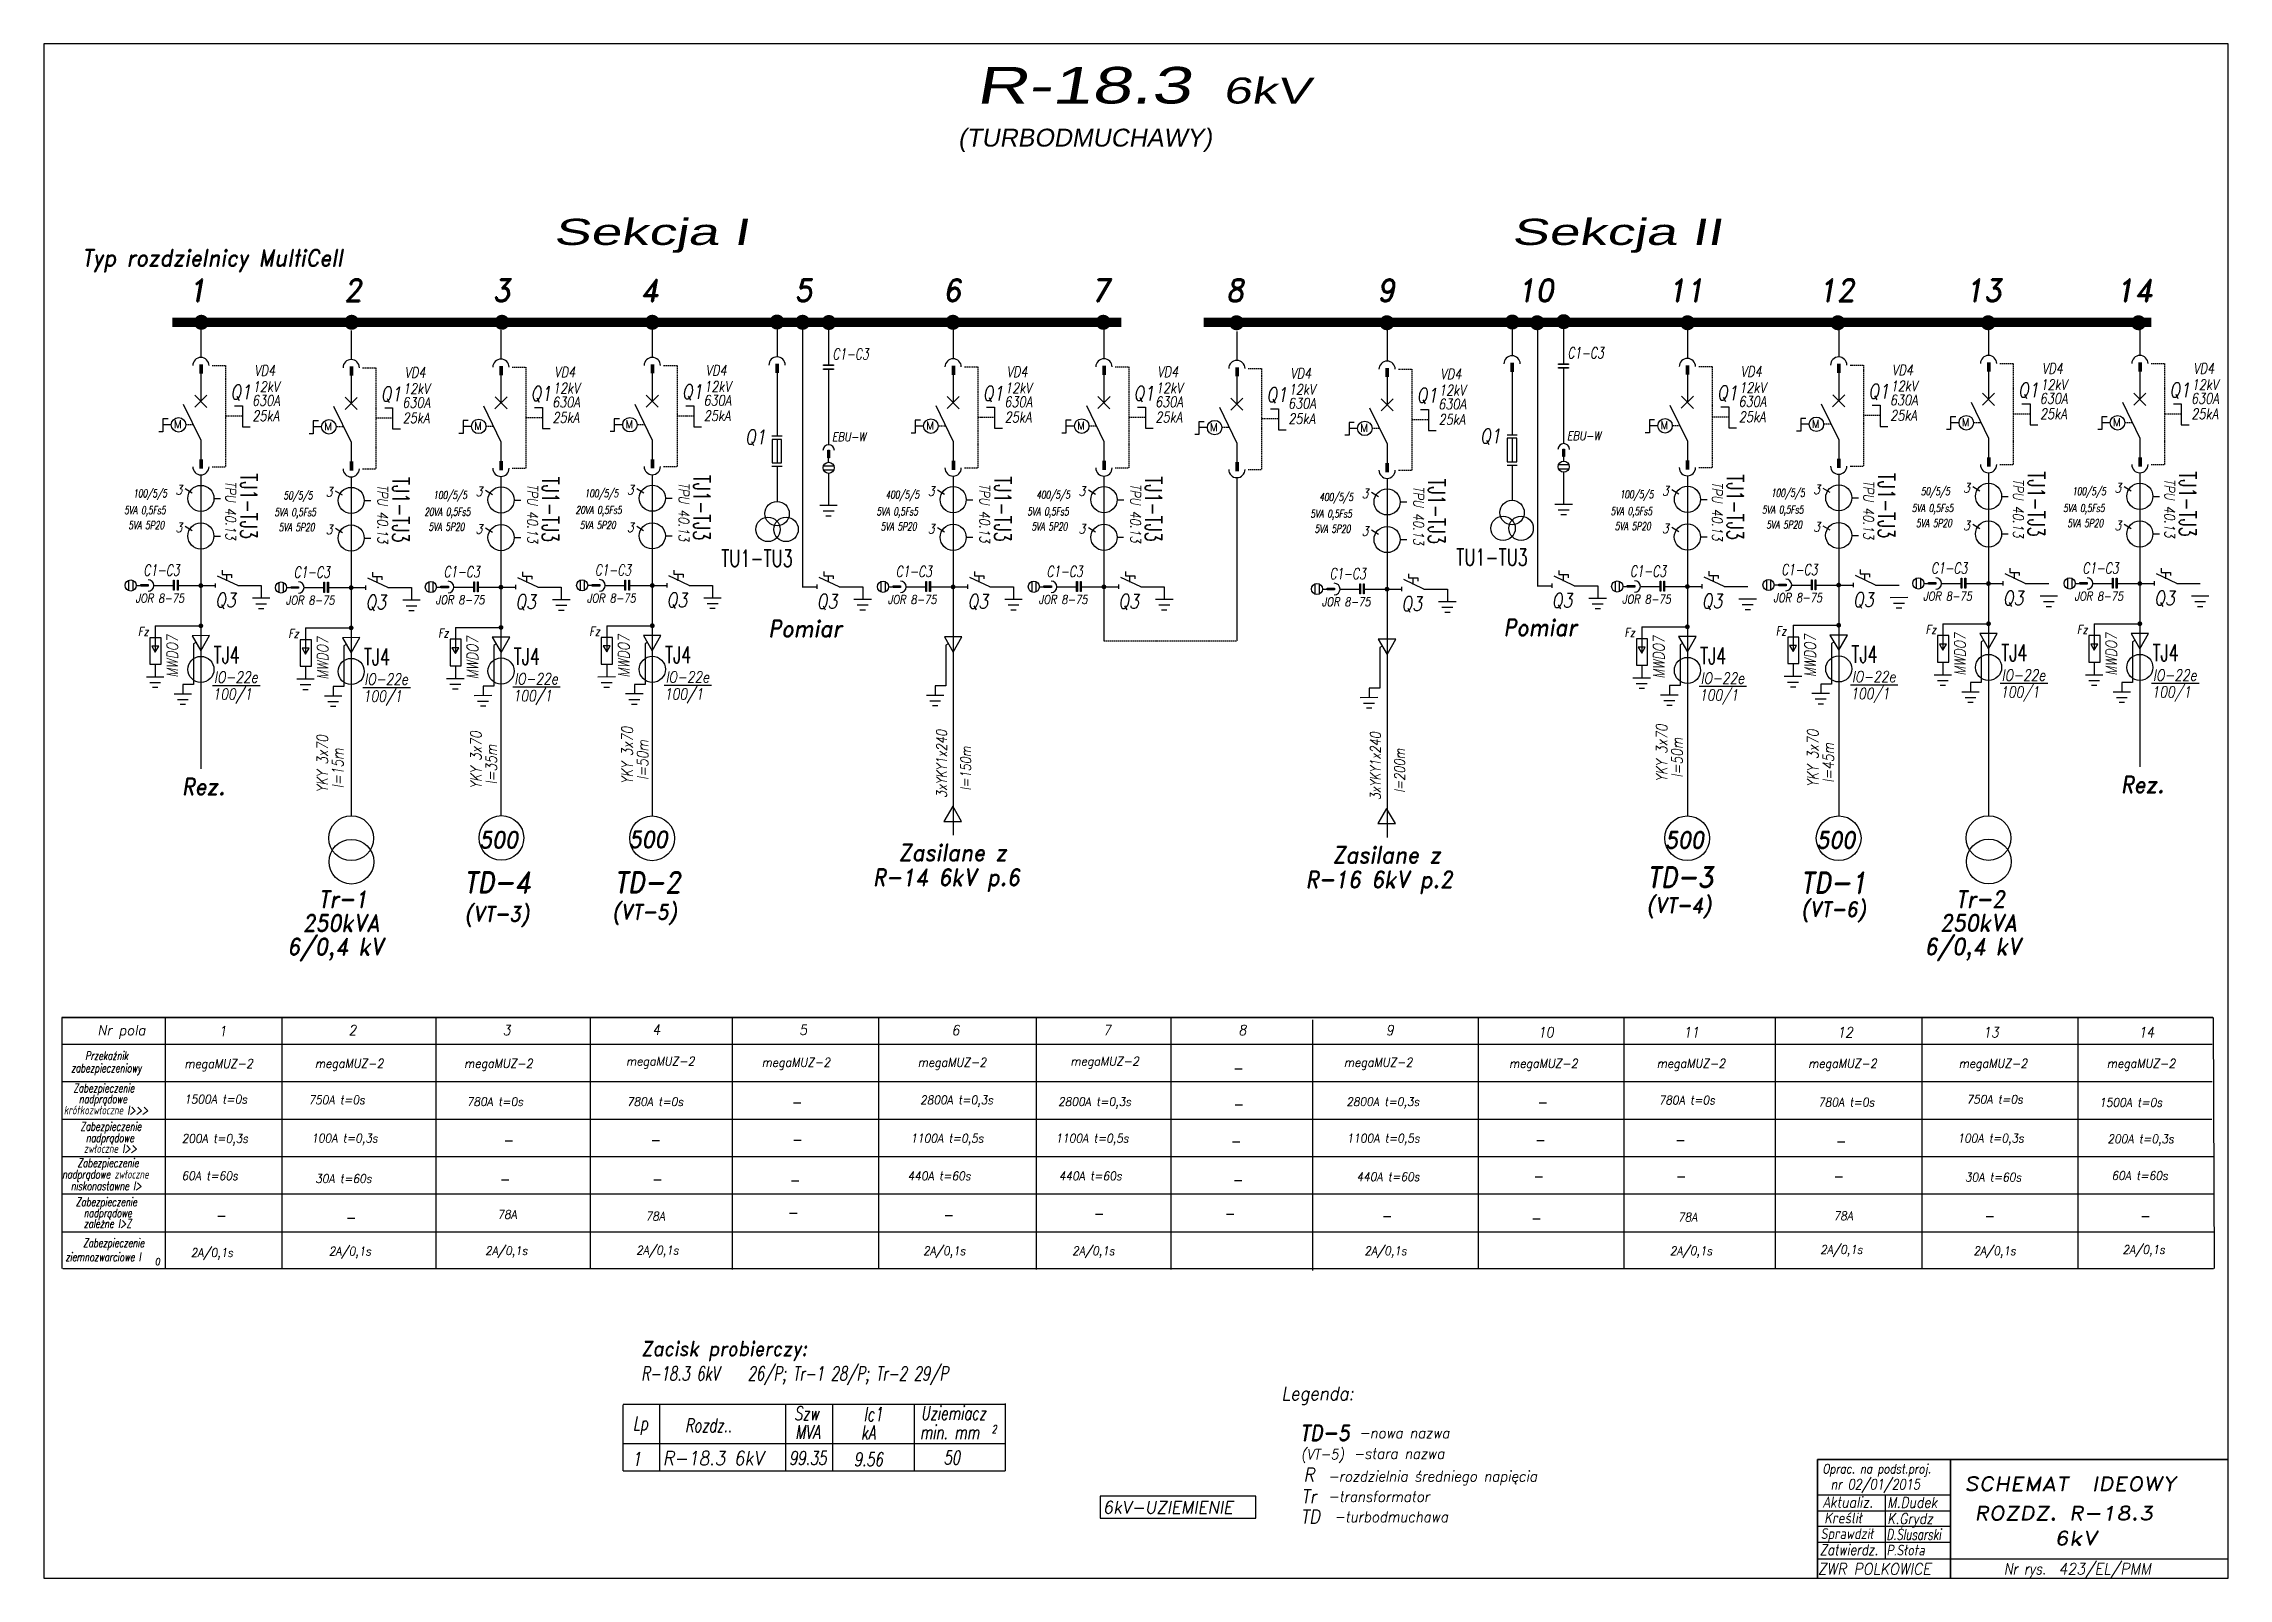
# Model space of a CAD drawing. Extents: x 223 to 1980, y -107 to 188.
# Drawn here: x 223.5 to 643.5, y -106.9 to 188.2 of the extents above; entities outside this region: 2.
import ezdxf

# ---------------------------------------------------------------- set-up
doc = ezdxf.new("R2010")
doc.units = 0
doc.header["$MEASUREMENT"] = 0
doc.linetypes.add('DOT', pattern=[6.35, 0, -6.35])
doc.linetypes.add('HIDDEN', pattern=[0.375, 0.25, -0.125])
doc.layers.get('0').update_dxf_attribs({"linetype": 'CONTINUOUS'})
doc.layers.add('LINIE', color=4, linetype='CONTINUOUS')
doc.layers.add('STYKI', color=4, linetype='CONTINUOUS')
doc.styles.add('ROMAND', font='romand', dxfattribs={"width": 0.9, "oblique": 15, "height": 3.5})
doc.styles.add('ROMANS', font='romans', dxfattribs={"width": 0.9, "oblique": 15, "height": 1.5})
doc.styles.add('styl1', font='arial.ttf', dxfattribs={"oblique": 10, "height": 1.82})

msp = doc.modelspace()

# ---------------------------------------------------------------- texts
at = {"color": 7}
for s, height, style, oblique, width, p in [('R-18.3', 7.038, 'styl1', 10, 1.4, (402.68, 176.69)), ('6kV', 5, 'styl1', 10, 1.4, (450.16, 176.68)), ('Sekcja I', 5.031, 'styl1', 10, 1.5, (321.47, 149.5)), ('Sekcja II', 5.031, 'styl1', 10, 1.5, (505.68, 149.5)), ('Typ rozdzielnicy MultiCell', 3.2276, 'ROMAND', 10, 0.9, (230.8, 145.39)), ('1', 4.3, 'ROMAND', 10, 0.95, (251.23, 138.65)), ('2', 4.3, 'ROMAND', 10, 0.95, (281.16, 138.64)), ('3', 4.3, 'ROMAND', 10, 0.95, (309.73, 138.64)), ('4', 4.3, 'ROMAND', 10, 0.95, (338.11, 138.64)), ('5', 4.3, 'ROMAND', 10, 0.95, (367.78, 138.64)), ('6', 4.3, 'ROMAND', 10, 0.95, (396.35, 138.64)), ('7', 4.3, 'ROMAND', 10, 0.95, (424.97, 138.64)), ('8', 4.3, 'ROMAND', 10, 0.95, (450.74, 138.64)), ('9', 4.3, 'ROMAND', 10, 0.95, (479.81, 138.64)), ('10', 4.303, 'ROMAND', 10, 0.95, (506.77, 138.64)), ('11', 4.303, 'ROMAND', 10, 0.95, (535.7, 138.64)), ('12', 4.303, 'ROMAND', 10, 0.95, (564.64, 138.64)), ('13', 4.303, 'ROMAND', 10, 0.95, (592.9, 138.64)), ('14', 4.303, 'ROMAND', 10, 0.95, (621.83, 138.64)), ('VD4', 2, 'ROMANS', 10, 0.8, (263.94, 124.36)), ('VD4', 2, 'ROMANS', 10, 0.8, (321.64, 124.05)), ('VD4', 2, 'ROMANS', 10, 0.8, (350.73, 124.39)), ('C1-C3', 2.147, 'ROMANS', 10, 0.7, (375.11, 127.46)), ('VD4', 2, 'ROMANS', 10, 0.8, (408.57, 124.11)), ('VD4', 2, 'ROMANS', 10, 0.8, (437.56, 124.11)), ('C1-C3', 2.147, 'ROMANS', 10, 0.7, (516.43, 127.67)), ('VD4', 2, 'ROMANS', 10, 0.8, (549.73, 124.17)), ('VD4', 2, 'ROMANS', 10, 0.8, (578.82, 124.46)), ('VD4', 2, 'ROMANS', 10, 0.8, (607.62, 124.75)), ('VD4', 2, 'ROMANS', 10, 0.8, (636.71, 124.75)), ('Q1', 2.76, 'ROMANS', 10, 0.8, (259.36, 119.87)), ('12kV', 2, 'ROMANS', 10, 0.8, (263.65, 121.26)), ('Q1', 2.76, 'ROMANS', 10, 0.8, (288.25, 119.48)), ('VD4', 2, 'ROMANS', 10, 0.8, (292.83, 123.97)), ('12kV', 2, 'ROMANS', 10, 0.8, (292.55, 120.87)), ('Q1', 2.76, 'ROMANS', 10, 0.8, (317.06, 119.56)), ('12kV', 2, 'ROMANS', 10, 0.8, (321.36, 120.96)), ('Q1', 2.76, 'ROMANS', 10, 0.8, (346.15, 119.9)), ('12kV', 2, 'ROMANS', 10, 0.8, (350.44, 121.29)), ('Q1', 2.76, 'ROMANS', 10, 0.8, (403.99, 119.62)), ('12kV', 2, 'ROMANS', 10, 0.8, (408.29, 121.02)), ('Q1', 2.76, 'ROMANS', 10, 0.8, (432.98, 119.62)), ('12kV', 2, 'ROMANS', 10, 0.8, (437.28, 121.02)), ('Q1', 2.76, 'ROMANS', 10, 0.8, (458.53, 119.33)), ('12kV', 2, 'ROMANS', 10, 0.8, (462.83, 120.72)), ('VD4', 2, 'ROMANS', 10, 0.8, (463.11, 123.82)), ('Q1', 2.76, 'ROMANS', 10, 0.8, (487.41, 119.19)), ('VD4', 2, 'ROMANS', 10, 0.8, (491.99, 123.68)), ('12kV', 2, 'ROMANS', 10, 0.8, (491.71, 120.58)), ('Q1', 2.76, 'ROMANS', 10, 0.8, (545.15, 119.68)), ('12kV', 2, 'ROMANS', 10, 0.8, (549.44, 121.08)), ('Q1', 2.76, 'ROMANS', 10, 0.8, (574.24, 119.97)), ('12kV', 2, 'ROMANS', 10, 0.8, (578.54, 121.37)), ('Q1', 2.76, 'ROMANS', 10, 0.8, (603.04, 120.26)), ('12kV', 2, 'ROMANS', 10, 0.8, (607.34, 121.66)), ('Q1', 2.76, 'ROMANS', 10, 0.8, (632.13, 120.26)), ('12kV', 2, 'ROMANS', 10, 0.8, (636.43, 121.66)), ('25kA', 2, 'ROMANS', 10, 0.8, (263.58, 115.64)), ('630A', 2, 'ROMANS', 10, 0.8, (263.51, 118.59)), ('630A', 2, 'ROMANS', 10, 0.8, (292.41, 118.2)), ('630A', 2, 'ROMANS', 10, 0.8, (321.22, 118.28)), ('25kA', 2, 'ROMANS', 10, 0.8, (350.37, 115.66)), ('630A', 2, 'ROMANS', 10, 0.8, (350.3, 118.62)), ('630A', 2, 'ROMANS', 10, 0.8, (408.15, 118.34)), ('630A', 2, 'ROMANS', 10, 0.8, (437.14, 118.34)), ('630A', 2, 'ROMANS', 10, 0.8, (462.69, 118.05)), ('630A', 2, 'ROMANS', 10, 0.8, (491.57, 117.91)), ('630A', 2, 'ROMANS', 10, 0.8, (549.3, 118.4)), ('25kA', 2, 'ROMANS', 10, 0.8, (578.47, 115.74)), ('630A', 2, 'ROMANS', 10, 0.8, (578.4, 118.69)), ('25kA', 2, 'ROMANS', 10, 0.8, (607.27, 116.03)), ('630A', 2, 'ROMANS', 10, 0.8, (607.2, 118.98)), ('25kA', 2, 'ROMANS', 10, 0.8, (636.36, 116.03)), ('630A', 2, 'ROMANS', 10, 0.8, (636.29, 118.98)), ('25kA', 2, 'ROMANS', 10, 0.8, (292.48, 115.25)), ('25kA', 2, 'ROMANS', 10, 0.8, (321.29, 115.33)), ('Q1', 2.76, 'ROMANS', 10, 0.8, (358.29, 111.2)), ('EBU-W', 1.7, 'ROMANS', 10, 0.8, (375.01, 111.75)), ('25kA', 2, 'ROMANS', 10, 0.8, (408.22, 115.39)), ('25kA', 2, 'ROMANS', 10, 0.8, (437.21, 115.39)), ('25kA', 2, 'ROMANS', 10, 0.8, (462.76, 115.09)), ('25kA', 2, 'ROMANS', 10, 0.8, (491.64, 114.95)), ('Q1', 2.76, 'ROMANS', 10, 0.8, (499.61, 111.41)), ('EBU-W', 1.7, 'ROMANS', 10, 0.8, (516.32, 111.96)), ('25kA', 2, 'ROMANS', 10, 0.8, (549.37, 115.45)), ('100/5/5', 1.5, 'ROMANS', 10, 0.7, (240.68, 100.97)), ('3', 1.79, 'ROMANS', 15, 0.85, (248.77, 101.51)), ('50/5/5', 1.5, 'ROMANS', 10, 0.7, (269.57, 100.59)), ('3', 1.79, 'ROMANS', 15, 0.85, (277.66, 101.12)), ('100/5/5', 1.5, 'ROMANS', 10, 0.7, (298.38, 100.67)), ('3', 1.79, 'ROMANS', 15, 0.85, (306.47, 101.2)), ('100/5/5', 1.5, 'ROMANS', 10, 0.7, (327.47, 101)), ('3', 1.79, 'ROMANS', 15, 0.85, (335.56, 101.53)), ('400/5/5', 1.5, 'ROMANS', 10, 0.7, (385.31, 100.73)), ('3', 1.79, 'ROMANS', 15, 0.85, (393.4, 101.26)), ('400/5/5', 1.5, 'ROMANS', 10, 0.7, (414.3, 100.73)), ('3', 1.79, 'ROMANS', 15, 0.85, (422.39, 101.26)), ('400/5/5', 1.5, 'ROMANS', 10, 0.7, (468.73, 100.29)), ('3', 1.79, 'ROMANS', 15, 0.85, (476.82, 100.82)), ('100/5/5', 1.5, 'ROMANS', 10, 0.7, (526.47, 100.79)), ('3', 1.79, 'ROMANS', 15, 0.85, (534.56, 101.32)), ('100/5/5', 1.5, 'ROMANS', 10, 0.7, (555.56, 101.08)), ('3', 1.79, 'ROMANS', 15, 0.85, (563.65, 101.61)), ('50/5/5', 1.5, 'ROMANS', 10, 0.7, (584.36, 101.37)), ('3', 1.79, 'ROMANS', 15, 0.85, (592.45, 101.9)), ('100/5/5', 1.5, 'ROMANS', 10, 0.7, (613.45, 101.37)), ('3', 1.79, 'ROMANS', 15, 0.85, (621.54, 101.9)), ('5VA 0,5Fs5', 1.5, 'ROMANS', 10, 0.7, (238.94, 97.76)), ('5VA 0,5Fs5', 1.5, 'ROMANS', 10, 0.7, (267.84, 97.37)), ('20VA 0,5Fs5', 1.5, 'ROMANS', 10, 0.7, (296.64, 97.45)), ('20VA 0,5Fs5', 1.5, 'ROMANS', 10, 0.7, (325.73, 97.79)), ('5VA 0,5Fs5', 1.5, 'ROMANS', 10, 0.7, (383.58, 97.51)), ('5VA 0,5Fs5', 1.5, 'ROMANS', 10, 0.7, (412.57, 97.51)), ('5VA 0,5Fs5', 1.5, 'ROMANS', 10, 0.7, (467, 97.08)), ('5VA 0,5Fs5', 1.5, 'ROMANS', 10, 0.7, (524.73, 97.57)), ('5VA 0,5Fs5', 1.5, 'ROMANS', 10, 0.7, (553.82, 97.87)), ('5VA 0,5Fs5', 1.5, 'ROMANS', 10, 0.7, (582.63, 98.16)), ('5VA 5P20', 1.5, 'ROMANS', 10, 0.7, (583.44, 95.26)), ('5VA 0,5Fs5', 1.5, 'ROMANS', 10, 0.7, (611.72, 98.16)), ('5VA 5P20', 1.5, 'ROMANS', 10, 0.7, (612.53, 95.26)), ('5VA 5P20', 1.5, 'ROMANS', 10, 0.7, (239.75, 94.87)), ('3', 1.79, 'ROMANS', 15, 0.85, (248.76, 94.27)), ('5VA 5P20', 1.5, 'ROMANS', 10, 0.7, (268.65, 94.48)), ('3', 1.79, 'ROMANS', 15, 0.85, (277.66, 93.88)), ('5VA 5P20', 1.5, 'ROMANS', 10, 0.7, (297.46, 94.56)), ('3', 1.79, 'ROMANS', 15, 0.85, (306.47, 93.97)), ('5VA 5P20', 1.5, 'ROMANS', 10, 0.7, (326.54, 94.89)), ('3', 1.79, 'ROMANS', 15, 0.85, (335.56, 94.3)), ('5VA 5P20', 1.5, 'ROMANS', 10, 0.7, (384.39, 94.62)), ('3', 1.79, 'ROMANS', 15, 0.85, (393.4, 94.03)), ('5VA 5P20', 1.5, 'ROMANS', 10, 0.7, (413.38, 94.62)), ('3', 1.79, 'ROMANS', 15, 0.85, (422.39, 94.03)), ('5VA 5P20', 1.5, 'ROMANS', 10, 0.7, (467.81, 94.18)), ('3', 1.79, 'ROMANS', 15, 0.85, (476.82, 93.59)), ('5VA 5P20', 1.5, 'ROMANS', 10, 0.7, (525.54, 94.68)), ('3', 1.79, 'ROMANS', 15, 0.85, (534.55, 94.09)), ('5VA 5P20', 1.5, 'ROMANS', 10, 0.7, (554.64, 94.97)), ('3', 1.79, 'ROMANS', 15, 0.85, (563.65, 94.38)), ('3', 1.79, 'ROMANS', 15, 0.85, (592.45, 94.67)), ('3', 1.79, 'ROMANS', 15, 0.85, (621.54, 94.67)), ('C1-C3', 2.147, 'ROMANS', 10, 0.7, (586.32, 86.3)), ('C1-C3', 2.147, 'ROMANS', 10, 0.7, (615.41, 86.3)), ('C1-C3', 2.147, 'ROMANS', 10, 0.7, (242.63, 85.91)), ('C1-C3', 2.147, 'ROMANS', 10, 0.7, (271.53, 85.52)), ('C1-C3', 2.147, 'ROMANS', 10, 0.7, (300.34, 85.6)), ('C1-C3', 2.147, 'ROMANS', 10, 0.7, (329.43, 85.93)), ('C1-C3', 2.147, 'ROMANS', 10, 0.7, (387.27, 85.66)), ('C1-C3', 2.147, 'ROMANS', 10, 0.7, (416.26, 85.66)), ('C1-C3', 2.147, 'ROMANS', 10, 0.7, (470.69, 85.23)), ('C1-C3', 2.147, 'ROMANS', 10, 0.7, (528.42, 85.72)), ('C1-C3', 2.147, 'ROMANS', 10, 0.7, (557.52, 86.01)), ('JOR 8-75', 1.7, 'ROMANS', 10, 0.8, (241.11, 80.73)), ('Q3', 2.76, 'ROMANS', 10, 0.8, (256.42, 79.83)), ('JOR 8-75', 1.7, 'ROMANS', 10, 0.8, (270.01, 80.34)), ('Q3', 2.76, 'ROMANS', 10, 0.8, (285.32, 79.44)), ('JOR 8-75', 1.7, 'ROMANS', 10, 0.8, (298.82, 80.42)), ('Q3', 2.76, 'ROMANS', 10, 0.8, (314.13, 79.52)), ('JOR 8-75', 1.7, 'ROMANS', 10, 0.8, (327.9, 80.75)), ('Q3', 2.76, 'ROMANS', 10, 0.8, (343.21, 79.85)), ('Q3', 2.76, 'ROMANS', 10, 0.8, (372.07, 79.58)), ('JOR 8-75', 1.7, 'ROMANS', 10, 0.8, (385.75, 80.48)), ('Q3', 2.76, 'ROMANS', 10, 0.8, (401.06, 79.58)), ('JOR 8-75', 1.7, 'ROMANS', 10, 0.8, (414.74, 80.48)), ('Q3', 2.76, 'ROMANS', 10, 0.8, (430.05, 79.58)), ('JOR 8-75', 1.7, 'ROMANS', 10, 0.8, (469.17, 80.04)), ('Q3', 2.76, 'ROMANS', 10, 0.8, (484.48, 79.15)), ('Q3', 2.76, 'ROMANS', 10, 0.8, (513.39, 79.79)), ('JOR 8-75', 1.7, 'ROMANS', 10, 0.8, (526.9, 80.54)), ('Q3', 2.76, 'ROMANS', 10, 0.8, (542.21, 79.64)), ('JOR 8-75', 1.7, 'ROMANS', 10, 0.8, (555.99, 80.83)), ('Q3', 2.76, 'ROMANS', 10, 0.8, (571.31, 79.93)), ('JOR 8-75', 1.7, 'ROMANS', 10, 0.8, (584.8, 81.12)), ('Q3', 2.76, 'ROMANS', 10, 0.8, (600.11, 80.22)), ('JOR 8-75', 1.7, 'ROMANS', 10, 0.8, (613.89, 81.12)), ('Q3', 2.76, 'ROMANS', 10, 0.8, (629.2, 80.22)), ('Fz', 1.7, 'ROMANS', 10, 0.8, (241.59, 74.33)), ('Fz', 1.7, 'ROMANS', 10, 0.8, (270.49, 73.94)), ('Fz', 1.7, 'ROMANS', 10, 0.8, (299.3, 74.02)), ('Fz', 1.7, 'ROMANS', 10, 0.8, (328.38, 74.36)), ('Pomiar', 3.228, 'ROMAND', 10, 0.9, (362.78, 74.14)), ('Pomiar', 3.228, 'ROMAND', 10, 0.9, (504.1, 74.35)), ('Fz', 1.7, 'ROMANS', 10, 0.8, (527.38, 74.14)), ('Fz', 1.7, 'ROMANS', 10, 0.8, (556.48, 74.43)), ('Fz', 1.7, 'ROMANS', 10, 0.8, (585.28, 74.72)), ('Fz', 1.7, 'ROMANS', 10, 0.8, (614.37, 74.72)), ('IO-22e', 2.147, 'ROMANS', 10, 0.8, (256.22, 65.33)), ('IO-22e', 2.147, 'ROMANS', 10, 0.8, (343.01, 65.35)), ('IO-22e', 2.147, 'ROMANS', 10, 0.8, (542.01, 65.14)), ('IO-22e', 2.147, 'ROMANS', 10, 0.8, (571.1, 65.43)), ('IO-22e', 2.147, 'ROMANS', 10, 0.8, (599.9, 65.72)), ('IO-22e', 2.147, 'ROMANS', 10, 0.8, (628.99, 65.72)), ('100/1', 2.147, 'ROMANS', 10, 0.8, (255.97, 62.08)), ('IO-22e', 2.147, 'ROMANS', 10, 0.8, (285.11, 64.94)), ('100/1', 2.147, 'ROMANS', 10, 0.8, (284.86, 61.69)), ('IO-22e', 2.147, 'ROMANS', 10, 0.8, (313.92, 65.02)), ('100/1', 2.147, 'ROMANS', 10, 0.8, (313.67, 61.77)), ('100/1', 2.147, 'ROMANS', 10, 0.8, (342.76, 62.1)), ('100/1', 2.147, 'ROMANS', 10, 0.8, (541.76, 61.89)), ('100/1', 2.147, 'ROMANS', 10, 0.8, (570.85, 62.18)), ('100/1', 2.147, 'ROMANS', 10, 0.8, (599.65, 62.47)), ('100/1', 2.147, 'ROMANS', 10, 0.8, (628.75, 62.47)), ('Rez.', 3.228, 'ROMAND', 10, 0.9, (250.01, 43.75)), ('Rez.', 3.228, 'ROMAND', 10, 0.9, (622.79, 44.14)), ('500', 3.228, 'ROMAND', 10, 0.9, (307.18, 33.53)), ('500', 3.228, 'ROMAND', 10, 0.9, (335.95, 33.59)), ('Zasilane z', 3.228, 'ROMAND', 10, 0.9, (387.84, 31.07)), ('Zasilane z', 3.228, 'ROMAND', 10, 0.9, (471.26, 30.63)), ('500', 3.228, 'ROMAND', 10, 0.9, (535.17, 33.47)), ('500', 3.228, 'ROMAND', 10, 0.9, (564.28, 33.47)), ('R-14 6kV p.6', 3.2276, 'ROMAND', 10, 0.9, (382.87, 26.31)), ('Tr-1', 3.228, 'ROMAND', 10, 0.9, (276.29, 22.09)), ('R-16 6kV p.2', 3.2276, 'ROMAND', 10, 0.9, (466.09, 25.88)), ('Tr-2', 3.228, 'ROMAND', 10, 0.9, (591.07, 22.11)), ('(VT-3)', 2.9, 'ROMAND', 10, 0.9, (304.46, 19.43)), ('(VT-5)', 2.9, 'ROMAND', 10, 0.9, (332.84, 19.82)), ('(VT-4)', 2.9, 'ROMAND', 10, 0.9, (531.71, 21.09)), ('(VT-6)', 2.9, 'ROMAND', 10, 0.9, (561.43, 20.33)), ('6/0,4 kV', 3.228, 'ROMAND', 10, 0.9, (270.26, 12.97)), ('250kVA', 3.228, 'ROMAND', 10, 0.9, (273.23, 17.53)), ('6/0,4 kV', 3.228, 'ROMAND', 10, 0.9, (585.05, 12.99)), ('250kVA', 3.228, 'ROMAND', 10, 0.9, (588.01, 17.55)), ('Nr pola', 1.958, 'ROMAND', 10, 0.95, (233.8, -2.45)), ('1', 1.96, 'ROMAND', 10, 0.9, (257.13, -2.64)), ('2', 1.96, 'ROMAND', 10, 0.9, (282.09, -2.44)), ('3', 1.96, 'ROMAND', 10, 0.9, (311.71, -2.44)), ('4', 1.96, 'ROMAND', 10, 0.9, (340.48, -2.35)), ('5', 1.96, 'ROMAND', 10, 0.9, (368.71, -2.38)), ('6', 1.96, 'ROMAND', 10, 0.9, (398.03, -2.44)), ('7', 1.96, 'ROMAND', 10, 0.9, (427.14, -2.44)), ('8', 1.96, 'ROMAND', 10, 0.9, (453.17, -2.44)), ('9', 1.96, 'ROMAND', 10, 0.9, (481.51, -2.44)), ('10', 1.958, 'ROMAND', 10, 0.9, (510.75, -2.85)), ('11', 1.958, 'ROMAND', 10, 0.9, (538.72, -2.85)), ('12', 1.958, 'ROMAND', 10, 0.9, (568.29, -2.85)), ('13', 1.958, 'ROMAND', 10, 0.9, (596.32, -2.85)), ('14', 1.958, 'ROMAND', 10, 0.9, (626.21, -2.85)), ('zabezpieczeniowy', 1.6589, 'ROMAND', 10, 0.7, (228.73, -9.58)), ('Przekaźnik ', 1.6589, 'ROMAND', 10, 0.7, (231.44, -7.2)), ('megaMUZ-2', 1.728, 'ROMAND', 10, 0.9, (250.51, -8.76)), ('megaMUZ-2', 1.728, 'ROMAND', 10, 0.9, (275.61, -8.73)), ('megaMUZ-2', 1.728, 'ROMAND', 10, 0.9, (304.31, -8.73)), ('megaMUZ-2', 1.728, 'ROMAND', 10, 0.9, (335.42, -8.29)), ('megaMUZ-2', 1.728, 'ROMAND', 10, 0.9, (361.49, -8.51)), ('megaMUZ-2', 1.728, 'ROMAND', 10, 0.9, (391.5, -8.51)), ('megaMUZ-2', 1.728, 'ROMAND', 10, 0.9, (420.86, -8.29)), ('megaMUZ-2', 1.728, 'ROMAND', 10, 0.9, (473.44, -8.51)), ('megaMUZ-2', 1.728, 'ROMAND', 10, 0.9, (505.21, -8.73)), ('megaMUZ-2', 1.728, 'ROMAND', 10, 0.9, (533.57, -8.73)), ('megaMUZ-2', 1.728, 'ROMAND', 10, 0.9, (562.71, -8.73)), ('megaMUZ-2', 1.728, 'ROMAND', 10, 0.9, (591.63, -8.73)), ('megaMUZ-2', 1.728, 'ROMAND', 10, 0.9, (620.11, -8.73)), ('Zabezpieczenie ', 1.6589, 'ROMAND', 10, 0.7, (229.15, -13.43)), ('-', 2.29, 'ROMANS', 10, 0.8, (451.96, -9.85)), ('krótkozwłoczne I>>>', 1.6589, 'ROMAND', 10, 0.7, (227.34, -17.66)), ('nadprądowe ', 1.6589, 'ROMAND', 10, 0.7, (230.24, -15.53)), ('1500A t=0s', 1.659, 'ROMAND', 10, 0.9, (250.49, -15.57)), ('750A t=0s', 1.659, 'ROMAND', 10, 0.9, (274.38, -15.69)), ('780A t=0s', 1.659, 'ROMAND', 10, 0.9, (304.81, -16.04)), ('780A t=0s', 1.659, 'ROMAND', 10, 0.9, (335.6, -16.04)), ('-', 2.29, 'ROMANS', 10, 0.8, (367.12, -16.41)), ('2800A t=0,3s', 1.6589, 'ROMAND', 10, 0.9, (391.97, -15.71)), ('2800A t=0,3s', 1.6589, 'ROMAND', 10, 0.9, (418.5, -16.04)), ('-', 2.29, 'ROMANS', 10, 0.8, (452.07, -16.83)), ('2800A t=0,3s', 1.6589, 'ROMAND', 10, 0.9, (473.91, -16.04)), ('-', 2.29, 'ROMANS', 10, 0.8, (510.51, -16.45)), ('780A t=0s', 1.659, 'ROMAND', 10, 0.9, (533.96, -15.73)), ('780A t=0s', 1.659, 'ROMAND', 10, 0.9, (564.61, -16.14)), ('750A t=0s', 1.659, 'ROMAND', 10, 0.9, (593.15, -15.59)), ('1500A t=0s', 1.659, 'ROMAND', 10, 0.9, (618.66, -16.18)), ('Zabezpieczenie ', 1.6589, 'ROMAND', 10, 0.7, (230.5, -20.79)), ('zwłoczne I>>', 1.6589, 'ROMAND', 10, 0.7, (231.19, -25.06)), ('nadprądowe ', 1.6589, 'ROMAND', 10, 0.7, (231.58, -23.01)), ('200A t=0,3s', 1.6589, 'ROMAND', 10, 0.9, (250.01, -23.11)), ('100A t=0,3s', 1.6589, 'ROMAND', 10, 0.9, (274.93, -23.05)), ('-', 2.29, 'ROMANS', 10, 0.8, (311.7, -23.75)), ('-', 2.29, 'ROMANS', 10, 0.8, (339.98, -23.66)), ('-', 2.29, 'ROMANS', 10, 0.8, (367.17, -23.57)), ('1100A t=0,5s', 1.6589, 'ROMAND', 10, 0.9, (390.13, -23.08)), ('1100A t=0,5s', 1.6589, 'ROMAND', 10, 0.9, (418.02, -23.08)), ('-', 2.29, 'ROMANS', 10, 0.8, (451.52, -23.89)), ('1100A t=0,5s', 1.6589, 'ROMAND', 10, 0.9, (473.98, -23.08)), ('-', 2.29, 'ROMANS', 10, 0.8, (510.02, -23.69)), ('-', 2.29, 'ROMANS', 10, 0.8, (536.97, -23.69)), ('-', 2.29, 'ROMANS', 10, 0.8, (567.82, -23.92)), ('100A t=0,3s', 1.6589, 'ROMAND', 10, 0.9, (591.41, -23.05)), ('200A t=0,3s', 1.6589, 'ROMAND', 10, 0.9, (620.25, -23.19)), ('nadprądowe zwłoczne', 1.6589, 'ROMAND', 10, 0.7, (227.02, -30)), ('Zabezpieczenie ', 1.6589, 'ROMAND', 10, 0.7, (229.97, -27.79)), ('60A t=60s', 1.659, 'ROMAND', 10, 0.9, (249.98, -30.28)), ('30A t=60s', 1.659, 'ROMAND', 10, 0.9, (275.69, -30.84)), ('440A t=60s', 1.659, 'ROMAND', 10, 0.9, (389.58, -30.32)), ('440A t=60s', 1.659, 'ROMAND', 10, 0.9, (418.63, -30.32)), ('440A t=60s', 1.659, 'ROMAND', 10, 0.9, (475.88, -30.47)), ('30A t=60s', 1.659, 'ROMAND', 10, 0.9, (592.85, -30.55)), ('60A t=60s', 1.659, 'ROMAND', 10, 0.9, (621.02, -30.26)), ('niskonastawne I>', 1.6589, 'ROMAND', 10, 0.7, (228.68, -32.24)), ('-', 2.29, 'ROMANS', 10, 0.8, (310.98, -31.25)), ('-', 2.29, 'ROMANS', 10, 0.8, (340.3, -31.25)), ('-', 2.29, 'ROMANS', 10, 0.8, (366.74, -31.39)), ('-', 2.29, 'ROMANS', 10, 0.8, (451.9, -31.32)), ('-', 2.29, 'ROMANS', 10, 0.8, (509.69, -30.63)), ('-', 2.29, 'ROMANS', 10, 0.8, (537.05, -30.63)), ('-', 2.29, 'ROMANS', 10, 0.8, (567.37, -30.63)), ('Zabezpieczenie', 1.6589, 'ROMAND', 10, 0.7, (229.65, -35.31)), ('nadprądowe', 1.659, 'ROMAND', 10, 0.7, (231.15, -37.45)), ('-', 2.29, 'ROMANS', 10, 0.8, (256.48, -38.23)), ('-', 2.29, 'ROMANS', 10, 0.8, (281.37, -38.61)), ('78A', 1.659, 'ROMAND', 10, 0.9, (310.69, -37.71)), ('78A', 1.659, 'ROMAND', 10, 0.9, (339.18, -38.05)), ('-', 2.29, 'ROMANS', 10, 0.8, (366.39, -37.6)), ('-', 2.29, 'ROMANS', 10, 0.8, (396.31, -38.06)), ('-', 2.29, 'ROMANS', 10, 0.8, (425.16, -37.82)), ('-', 2.29, 'ROMANS', 10, 0.8, (450.39, -37.82)), ('-', 2.29, 'ROMANS', 10, 0.8, (480.54, -38.28)), ('-', 2.29, 'ROMANS', 10, 0.8, (509.29, -38.75)), ('78A', 1.659, 'ROMAND', 10, 0.9, (537.66, -38.24)), ('78A', 1.659, 'ROMAND', 10, 0.9, (567.57, -38)), ('-', 2.29, 'ROMANS', 10, 0.8, (596.45, -38.28)), ('-', 2.29, 'ROMANS', 10, 0.8, (626.37, -38.28)), ('Zabezpieczenie ', 1.6589, 'ROMAND', 10, 0.7, (231.05, -43.18)), ('zależne I>Z', 1.6589, 'ROMAND', 10, 0.7, (231.18, -39.49)), ('ziemnozwarciowe I', 1.6589, 'ROMAND', 10, 0.7, (227.65, -45.89)), ('0', 1.38, 'ROMAND', 10, 0.8, (244.83, -46.65)), ('2A/0,1s', 1.659, 'ROMAND', 10, 0.9, (251.74, -45.06)), ('2A/0,1s', 1.659, 'ROMAND', 10, 0.9, (278.28, -44.78)), ('2A/0,1s', 1.659, 'ROMAND', 10, 0.9, (308.34, -44.69)), ('2A/0,1s', 1.659, 'ROMAND', 10, 0.9, (337.39, -44.6)), ('2A/0,1s', 1.659, 'ROMAND', 10, 0.9, (392.54, -44.71)), ('2A/0,1s', 1.659, 'ROMAND', 10, 0.9, (421.21, -44.71)), ('2A/0,1s', 1.659, 'ROMAND', 10, 0.9, (477.37, -44.71)), ('2A/0,1s', 1.659, 'ROMAND', 10, 0.9, (536.12, -44.71)), ('2A/0,1s', 1.659, 'ROMAND', 10, 0.9, (565.02, -44.47)), ('2A/0,1s', 1.659, 'ROMAND', 10, 0.9, (594.47, -44.71)), ('2A/0,1s', 1.659, 'ROMAND', 10, 0.9, (623.14, -44.48)), ('Zacisk probierczy:', 2.8, 'ROMAND', 10, 0.9, (338.33, -64.09)), ('R-18.3 6kV   26/P; Tr-1 28/P; Tr-2 29/P', 2.66, 'ROMANS', 10, 0.7, (338.33, -68.81)), ('Legenda:', 2.599, 'ROMAND', 10, 0.9, (461.41, -72.62)), ('Szw', 2.66, 'ROMANS', 10, 0.7, (367.74, -76.46)), ('Ic1', 2.66, 'ROMANS', 10, 0.7, (381.08, -76.61)), ('Uziemiacz', 2.66, 'ROMANS', 10, 0.7, (392.08, -76.41)), ('Lp', 2.66, 'ROMANS', 10, 0.7, (336.75, -78.38)), ('Rozdz..     ', 2.66, 'ROMANS', 10, 0.7, (346.75, -78.76)), ('MVA', 2.66, 'ROMANS', 10, 0.7, (367.92, -80.05)), ('kA', 2.66, 'ROMANS', 10, 0.7, (380.57, -80.16)), ('min. mm', 2.66, 'ROMANS', 10, 0.7, (391.91, -80.07)), ('2', 1.56, 'ROMANS', 10, 0.7, (405.75, -78.94)), ('-nowa nazwa', 2.079, 'ROMANS', 10, 0.9, (476.36, -79.93)), ('1', 2.66, 'ROMANS', 10, 0.7, (336.65, -85.23)), ('R-18.3 6kV', 2.66, 'ROMANS', 10, 0.9, (342.5, -85.07)), ('99.35', 2.66, 'ROMANS', 10, 0.7, (366.76, -85.06)), ('9.56', 2.66, 'ROMANS', 10, 0.7, (379.21, -85.31)), ('50', 2.66, 'ROMANS', 10, 0.7, (396.46, -84.98)), ('(VT-5)', 2, 'ROMAND', 10, 0.9, (465.16, -84)), ('-stara nazwa', 2.079, 'ROMANS', 10, 0.9, (475.29, -83.91)), ('R', 2.6, 'ROMAND', 10, 0.9, (465.68, -88.24)), ('-rozdzielnia średniego napięcia', 2.079, 'ROMANS', 10, 0.9, (470.4, -88.27)), ('Oprac. na podst.proj.', 1.8, 'ROMANS', 10, 0.8, (565.44, -86.68)), ('nr 02/01/2015', 1.99, 'ROMANS', 10, 0.8, (567.01, -89.77)), ('Tr', 2.599, 'ROMAND', 10, 0.9, (465.25, -92.39)), ('-transformator', 2.079, 'ROMANS', 10, 0.9, (470.4, -92.16)), ('Aktualiz.', 2.069, 'ROMANS', 10, 0.85, (565.53, -93.26)), ('M.Dudek', 2.068, 'ROMANS', 10, 0.85, (577.89, -93.29)), ('TD', 2.599, 'ROMAND', 10, 0.9, (465.12, -96.29)), ('-turbodmuchawa', 2.079, 'ROMANS', 10, 0.9, (471.57, -96.06)), ('Kreślił', 2.069, 'ROMANS', 10, 0.85, (565.78, -96.28)), ('K.Grydz', 2.068, 'ROMANS', 10, 0.85, (577.89, -96.4)), ('Zatwierdz.', 2.069, 'ROMANS', 10, 0.8, (564.94, -102.4)), ('Sprawdził', 2.069, 'ROMANS', 10, 0.8, (565.08, -99.29)), ('P.Słota', 2.068, 'ROMANS', 10, 0.8, (577.74, -102.46)), ('D.Ślusarski', 2.0678, 'ROMANS', 10, 0.7, (577.74, -99.45)), ('ZWR POLKOWICE', 2.2, 'ROMAND', 10, 0.9, (564.56, -106.15)), ('Nr rys.', 2.2, 'ROMANS', 10, 0.8, (600.35, -106.11)), ('423/EL/PMM', 2.2, 'ROMANS', 10, 0.9, (610.85, -106.12))]:
    msp.add_text(s, height=height, dxfattribs=dict(at, style=style, oblique=oblique, width=width)).set_placement(p)
at = {"color": 7, "oblique": 10}
for s, height, style, p in [('(TURBODMUCHAWY)', 3.438, 'styl1', (399.23, 168.41)), ('6kV-UZIEMIENIE', 2.3389, 'ROMAND', (427.06, -94.36))]:
    msp.add_text(s, height=height, dxfattribs=dict(at, style=style)).set_placement(p)
at = {"color": 7}
for s, height, style, width, p in [('M', 1.52, 'ROMANS', 0.95, (248.52, 114.26)), ('M', 1.52, 'ROMANS', 0.95, (277.42, 113.87)), ('M', 1.52, 'ROMANS', 0.95, (306.22, 113.95)), ('M', 1.52, 'ROMANS', 0.95, (335.31, 114.28)), ('M', 1.52, 'ROMANS', 0.95, (393.16, 114.01)), ('M', 1.52, 'ROMANS', 0.95, (422.15, 114.01)), ('M', 1.52, 'ROMANS', 0.95, (447.69, 113.71)), ('M', 1.52, 'ROMANS', 0.95, (476.58, 113.57)), ('M', 1.52, 'ROMANS', 0.95, (534.31, 114.07)), ('M', 1.52, 'ROMANS', 0.95, (563.4, 114.36)), ('M', 1.52, 'ROMANS', 0.95, (592.21, 114.65)), ('M', 1.52, 'ROMANS', 0.95, (621.3, 114.65)), ('TU1-TU3', 3.228, 'ROMAND', 0.7, (353.72, 87.63)), ('TU1-TU3', 3.228, 'ROMAND', 0.7, (495.04, 87.84)), ('TJ4', 3.228, 'ROMAND', 0.7, (256.13, 69.06)), ('TJ4', 3.228, 'ROMAND', 0.7, (285.02, 68.68)), ('TJ4', 3.228, 'ROMAND', 0.7, (313.83, 68.76)), ('TJ4', 3.228, 'ROMAND', 0.7, (342.92, 69.09)), ('TJ4', 3.228, 'ROMAND', 0.7, (541.92, 68.88)), ('TJ4', 3.228, 'ROMAND', 0.7, (571.01, 69.17)), ('TJ4', 3.228, 'ROMAND', 0.7, (599.81, 69.46)), ('TJ4', 3.228, 'ROMAND', 0.7, (628.9, 69.46))]:
    msp.add_text(s, height=height, dxfattribs=dict(at, style=style, width=width)).set_placement(p)
at = {"color": 7, "style": 'ROMAND', "width": 0.7}
for p in [(261.27, 105.57), (348.39, 105.29), (547.06, 105.39), (576.15, 105.68), (604.95, 105.97), (634.04, 105.97), (290.5, 104.87), (319.3, 104.95), (406.23, 105.01), (435.23, 105.01), (489.66, 104.58)]:
    msp.add_text('TJ1-TJ3', height=3.228, rotation=270, dxfattribs=at).set_placement(p)
at = {"color": 7, "style": 'ROMANS', "oblique": 10, "width": 0.8}
for s, height, rotation, p in [('TPU 40.13', 2, 270, (258.42, 104.14)), ('TPU 40.13', 2, 270, (287.65, 103.44)), ('TPU 40.13', 2, 270, (316.46, 103.52)), ('TPU 40.13', 2, 270, (345.55, 103.86)), ('TPU 40.13', 2, 270, (403.39, 103.58)), ('TPU 40.13', 2, 270, (432.38, 103.58)), ('TPU 40.13', 2, 270, (486.81, 103.15)), ('TPU 40.13', 2, 270, (544.21, 103.96)), ('TPU 40.13', 2, 270, (573.3, 104.25)), ('TPU 40.13', 2, 270, (602.1, 104.54)), ('TPU 40.13', 2, 270, (631.2, 104.54)), ('MWDO7', 2.147, 90, (249.27, 66.29)), ('MWDO7', 2.147, 90, (278.17, 65.91)), ('MWDO7', 2.147, 90, (306.98, 65.99)), ('MWDO7', 2.147, 90, (336.06, 66.32)), ('MWDO7', 2.147, 90, (535.06, 66.11)), ('MWDO7', 2.147, 90, (564.15, 66.4)), ('MWDO7', 2.147, 90, (592.96, 66.69)), ('MWDO7', 2.147, 90, (622.05, 66.69)), ('YKY 3x70', 2.152, 90, (278.12, 44.19)), ('YKY 3x70', 2.152, 90, (307.64, 44.92)), ('YKY 3x70', 2.152, 90, (336.73, 45.8)), ('3xYKY1x240', 2, 90, (397.08, 43.17)), ('3xYKY1x240', 2, 90, (480.5, 42.74)), ('YKY 3x70', 2.152, 90, (535.59, 46.25)), ('l=50m', 2.152, 90, (538.56, 47.1)), ('YKY 3x70', 2.152, 90, (564.68, 45.24)), ('l=15m', 2.152, 90, (281.08, 45.04)), ('l=35m', 2.152, 90, (310.6, 45.76)), ('l=50m', 2.152, 90, (339.69, 46.64)), ('l=150m', 2, 90, (401.73, 44.58)), ('l=200m', 2, 90, (485.15, 44.15)), ('l=45m', 2.152, 90, (567.64, 46.08))]:
    msp.add_text(s, height=height, rotation=rotation, dxfattribs=at).set_placement(p)
at = {"color": 6, "style": 'ROMAND', "oblique": 10, "width": 0.9}
for s, height, p in [('TD-3', 4, (531.67, 25.95)), ('TD-4', 4, (304.21, 24.96)), ('TD-2', 4, (333.13, 24.96)), ('TD-1', 4, (561.17, 24.9)), ('TD-5', 3, (464.95, -80.4))]:
    msp.add_text(s, height=height, dxfattribs=at).set_placement(p)
at = {"color": 7, "lineweight": 35, "style": 'ROMAND', "oblique": 10, "width": 1.2}
for s, height, p in [('SCHEMAT  IDEOWY ', 2.7223, (592.68, -90.06)), ('ROZDZ. R-18.3', 2.7223, (594.6, -95.69)), ('6kV', 2.722, (609.99, -100.51))]:
    msp.add_text(s, height=height, dxfattribs=at).set_placement(p)

# ---------------------------------------------------------------- blocks, each defined once
blk = doc.blocks.new('*U23')
at = {"color": 7, "const_width": 1.4}
blk.add_lwpolyline([(-0.74, 0, 1), (0.74, 0, 1)], format="xyb", close=True, dxfattribs=at)
blk = doc.blocks.new('*U24')
at = {"color": 0, "linetype": 'ByBlock', "lineweight": -2, "transparency": 16777216}
for p in [(0, 0), (28.9, 0), (57.8, 0), (86.7, 0), (115.6, 0), (144.5, 0), (173.4, 0)]:
    blk.add_blockref('*U23', p, dxfattribs=at)
blk = doc.blocks.new('*U28')
at = {"color": 7, "const_width": 1.4}
blk.add_lwpolyline([(-0.74, 0, 1), (0.74, 0, 1)], format="xyb", close=True, dxfattribs=at)
blk = doc.blocks.new('*U29')
at = {"color": 0, "linetype": 'ByBlock', "lineweight": -2, "transparency": 16777216}
for p in [(0, 0), (28.9, 0), (57.8, 0), (86.7, 0), (115.6, 0), (144.5, 0), (173.4, 0)]:
    blk.add_blockref('*U28', p, dxfattribs=at)
blk = doc.blocks.new('*U30')
at = {"color": 7, "const_width": 1.4}
blk.add_lwpolyline([(-0.74, 0, 1), (0.74, 0, 1)], format="xyb", close=True, dxfattribs=at)
blk = doc.blocks.new('*U31')
at = {"color": 0, "linetype": 'ByBlock', "lineweight": -2, "transparency": 16777216}
blk.add_blockref('*U30', (0, 0), dxfattribs=at)
blk = doc.blocks.new('*U32')
at = {"color": 7, "const_width": 1.4}
blk.add_lwpolyline([(-0.74, 0, 1), (0.74, 0, 1)], format="xyb", close=True, dxfattribs=at)
blk = doc.blocks.new('*U33')
at = {"color": 0, "linetype": 'ByBlock', "lineweight": -2, "transparency": 16777216}
blk.add_blockref('*U32', (0, 0), dxfattribs=at)
blk = doc.blocks.new('*U34')
at = {"color": 7, "const_width": 1.4}
blk.add_lwpolyline([(-0.74, 0, 1), (0.74, 0, 1)], format="xyb", close=True, dxfattribs=at)
blk = doc.blocks.new('*U35')
at = {"color": 0, "linetype": 'ByBlock', "lineweight": -2, "transparency": 16777216}
blk.add_blockref('*U34', (0, 0), dxfattribs=at)
blk = doc.blocks.new('*U36')
at = {"color": 7, "const_width": 1.4}
blk.add_lwpolyline([(-0.74, 0, 1), (0.74, 0, 1)], format="xyb", close=True, dxfattribs=at)
blk = doc.blocks.new('*U37')
at = {"color": 0, "linetype": 'ByBlock', "lineweight": -2, "transparency": 16777216}
blk.add_blockref('*U36', (0, 0), dxfattribs=at)

# ---------------------------------------------------------------- linework, layer by layer
for p, q in [((643.46, 188.19), (223.46, 188.19)), ((223.46, 188.19), (223.46, -106.81)), ((637.03, 188.19), (223.46, 188.19)), ((643.46, -106.81), (643.46, 188.19)), ((248, 114.92), (246.37, 114.92)), ((276.9, 114.53), (275.27, 114.53)), ((305.7, 114.61), (304.08, 114.61)), ((334.79, 114.94), (333.17, 114.94)), ((392.64, 114.67), (391.01, 114.67)), ((421.63, 114.67), (420, 114.67)), ((447.17, 114.38), (445.55, 114.38)), ((476.06, 114.24), (474.43, 114.24)), ((533.79, 114.73), (532.16, 114.73)), ((562.88, 115.02), (561.26, 115.02)), ((591.69, 115.31), (590.06, 115.31)), ((620.78, 115.31), (619.15, 115.31)), ((223.46, -106.81), (643.46, -106.81))]:
    msp.add_line(p, q)
at = {"color": 7}
for p, q in [((253.68, 133.43), (253.68, 127.87)), ((282.58, 133.04), (282.58, 127.48)), ((311.38, 133.12), (311.38, 127.56)), ((340.47, 133.45), (340.47, 127.9)), ((364.45, 133.55), (364.45, 128)), ((369.32, 133.18), (369.32, 104.35)), ((374.4, 126.43), (374.4, 133.6)), ((398.31, 133.18), (398.31, 127.62)), ((427.31, 133.18), (427.31, 127.62)), ((452.85, 132.88), (452.85, 127.33)), ((481.74, 133.61), (481.74, 127.19)), ((505.77, 133.76), (505.77, 128.21)), ((510.64, 133.39), (510.64, 104.56)), ((515.72, 126.65), (515.72, 133.81)), ((539.47, 133.24), (539.47, 127.68)), ((568.56, 133.53), (568.56, 127.97)), ((597.37, 133.82), (597.37, 128.27)), ((626.46, 133.82), (626.46, 128.27)), ((253.68, 126.34), (253.68, 119.43)), ((311.38, 126.03), (311.38, 119.13)), ((340.47, 126.36), (340.47, 119.46)), ((364.45, 126.46), (364.45, 119.56)), ((398.31, 126.09), (398.31, 119.19)), ((427.31, 126.09), (427.31, 119.19)), ((505.77, 126.67), (505.77, 119.77)), ((539.47, 126.15), (539.47, 119.25)), ((568.56, 126.44), (568.56, 119.54)), ((597.37, 126.73), (597.37, 119.83)), ((626.46, 126.73), (626.46, 119.83)), ((282.58, 125.95), (282.58, 119.05)), ((374.4, 123.25), (374.4, 125.56)), ((374.4, 111.12), (374.4, 125.05)), ((452.85, 125.8), (452.85, 118.89)), ((481.74, 125.66), (481.74, 118.75)), ((515.72, 123.46), (515.72, 125.77)), ((515.72, 111.33), (515.72, 125.26)), ((254.85, 120.59), (252.51, 118.28)), ((252.52, 120.6), (254.84, 118.27)), ((260.12, 118.56), (261.66, 118.56)), ((261.66, 118.56), (261.66, 114.51)), ((283.74, 120.2), (281.41, 117.89)), ((281.42, 120.21), (283.73, 117.88)), ((289.02, 118.18), (290.55, 118.18)), ((290.55, 118.18), (290.55, 114.12)), ((312.55, 120.28), (310.22, 117.97)), ((310.23, 120.3), (312.54, 117.96)), ((317.82, 118.26), (319.36, 118.26)), ((319.36, 118.26), (319.36, 114.2)), ((341.64, 120.62), (339.3, 118.3)), ((339.32, 120.63), (341.63, 118.29)), ((346.91, 118.59), (348.45, 118.59)), ((348.45, 118.59), (348.45, 114.54)), ((364.45, 120.17), (364.45, 113.27)), ((399.48, 120.34), (397.15, 118.03)), ((397.16, 120.35), (399.47, 118.02)), ((404.75, 118.32), (406.29, 118.32)), ((406.29, 118.32), (406.29, 114.26)), ((428.47, 120.34), (426.14, 118.03)), ((426.15, 120.35), (428.46, 118.02)), ((433.75, 118.32), (435.28, 118.32)), ((435.28, 118.32), (435.28, 114.26)), ((454.02, 120.05), (451.69, 117.73)), ((451.7, 120.06), (454.01, 117.72)), ((459.29, 118.02), (460.83, 118.02)), ((460.83, 118.02), (460.83, 113.97)), ((482.91, 119.91), (480.57, 117.59)), ((480.58, 119.92), (482.89, 117.58)), ((488.18, 117.88), (489.71, 117.88)), ((489.71, 117.88), (489.71, 113.83)), ((505.76, 120.38), (505.76, 113.48)), ((540.64, 120.4), (538.3, 118.09)), ((538.31, 120.41), (540.63, 118.08)), ((545.91, 118.38), (547.45, 118.38)), ((547.45, 118.38), (547.45, 114.32)), ((569.73, 120.69), (567.4, 118.38)), ((567.41, 120.71), (569.72, 118.37)), ((575, 118.67), (576.54, 118.67)), ((576.54, 118.67), (576.54, 114.61)), ((598.53, 120.98), (596.2, 118.67)), ((596.21, 121), (598.52, 118.66)), ((603.8, 118.96), (605.34, 118.96)), ((605.34, 118.96), (605.34, 114.9)), ((627.63, 120.98), (625.29, 118.67)), ((625.3, 121), (627.61, 118.66)), ((632.9, 118.96), (634.43, 118.96)), ((634.43, 118.96), (634.43, 114.9)), ((246.37, 113.59), (245.58, 113.59)), ((247.38, 116.05), (246.37, 116.05)), ((246.37, 116.05), (246.37, 113.59)), ((261.66, 114.51), (263.14, 114.51)), ((276.27, 115.66), (275.27, 115.66)), ((275.27, 115.66), (275.27, 113.2)), ((290.55, 114.12), (292.03, 114.12)), ((305.08, 115.74), (304.08, 115.74)), ((304.08, 115.74), (304.08, 113.28)), ((319.36, 114.2), (320.84, 114.2)), ((333.17, 113.62), (332.37, 113.62)), ((334.17, 116.08), (333.17, 116.08)), ((333.17, 116.08), (333.17, 113.62)), ((348.45, 114.54), (349.93, 114.54)), ((392.01, 115.8), (391.01, 115.8)), ((391.01, 115.8), (391.01, 113.34)), ((406.29, 114.26), (407.77, 114.26)), ((421, 115.8), (420, 115.8)), ((420, 115.8), (420, 113.34)), ((435.28, 114.26), (436.76, 114.26)), ((446.55, 115.51), (445.55, 115.51)), ((445.55, 115.51), (445.55, 113.05)), ((460.83, 113.97), (462.31, 113.97)), ((475.43, 115.37), (474.43, 115.37)), ((474.43, 115.37), (474.43, 112.91)), ((489.71, 113.83), (491.19, 113.83)), ((505.76, 113.48), (505.76, 113)), ((532.16, 113.4), (531.37, 113.4)), ((533.17, 115.86), (532.16, 115.86)), ((532.16, 115.86), (532.16, 113.4)), ((547.45, 114.32), (548.93, 114.32)), ((561.26, 113.69), (560.46, 113.69)), ((562.26, 116.15), (561.26, 116.15)), ((561.26, 116.15), (561.26, 113.69)), ((576.54, 114.61), (578.02, 114.61)), ((590.06, 113.99), (589.27, 113.99)), ((591.06, 116.44), (590.06, 116.44)), ((590.06, 116.44), (590.06, 113.99)), ((605.34, 114.9), (606.82, 114.9)), ((619.15, 113.99), (618.36, 113.99)), ((620.15, 116.44), (619.15, 116.44)), ((619.15, 116.44), (619.15, 113.99)), ((634.43, 114.9), (635.91, 114.9)), ((253.68, 111.94), (253.68, 106.81)), ((275.27, 113.2), (274.48, 113.2)), ((282.58, 111.55), (282.58, 106.42)), ((304.08, 113.28), (303.29, 113.28)), ((311.38, 111.63), (311.38, 106.51)), ((340.47, 111.97), (340.47, 106.84)), ((363.48, 112.79), (365.42, 112.79)), ((365.34, 112.12), (363.53, 112.12)), ((363.53, 112.12), (363.53, 107.62)), ((364.45, 113.27), (364.45, 112.79)), ((364.45, 112.12), (364.45, 107.62)), ((365.34, 107.62), (365.34, 112.12)), ((374.37, 107.71), (374.37, 110.02)), ((391.01, 113.34), (390.22, 113.34)), ((398.31, 111.69), (398.31, 106.57)), ((420, 113.34), (419.21, 113.34)), ((427.31, 111.69), (427.31, 106.57)), ((445.55, 113.05), (444.76, 113.05)), ((452.85, 111.4), (452.85, 106.27)), ((474.43, 112.91), (473.64, 112.91)), ((481.74, 111.26), (481.74, 106.13)), ((504.8, 113), (506.74, 113)), ((506.66, 112.33), (504.85, 112.33)), ((504.85, 112.33), (504.85, 107.83)), ((505.76, 112.33), (505.76, 107.83)), ((506.66, 107.83), (506.66, 112.33)), ((515.69, 107.92), (515.69, 110.23)), ((539.47, 111.75), (539.47, 106.63)), ((568.56, 112.04), (568.56, 106.92)), ((597.37, 112.33), (597.37, 107.21)), ((626.46, 112.33), (626.46, 107.21)), ((253.68, 105.3), (253.68, 48.79)), ((340.47, 105.33), (340.47, 39.79)), ((363.48, 106.96), (365.42, 106.96)), ((363.53, 107.62), (365.34, 107.62)), ((364.45, 106.96), (364.45, 100.19)), ((369.32, 105.05), (369.32, 83.74)), ((373.39, 107.05), (375.37, 107.05)), ((373.39, 106.24), (375.37, 106.24)), ((374.36, 105.54), (374.36, 99.48)), ((398.31, 105.05), (398.31, 36.04)), ((427.31, 105.05), (427.31, 73.39)), ((504.8, 107.17), (506.74, 107.17)), ((504.85, 107.83), (506.66, 107.83)), ((505.76, 107.17), (505.76, 100.4)), ((510.64, 105.26), (510.64, 83.95)), ((514.71, 107.26), (516.68, 107.26)), ((514.71, 106.45), (516.68, 106.45)), ((515.68, 105.75), (515.68, 99.69)), ((539.47, 105.11), (539.47, 39.76)), ((568.56, 105.4), (568.56, 39.76)), ((597.37, 105.69), (597.37, 39.76)), ((626.46, 105.69), (626.46, 49.19)), ((252.03, 101.77), (250.68, 102.58)), ((280.92, 101.38), (279.58, 102.19)), ((282.58, 104.91), (282.58, 39.76)), ((309.73, 101.47), (308.39, 102.27)), ((311.38, 104.99), (311.38, 39.76)), ((338.82, 101.8), (337.47, 102.61)), ((396.66, 101.52), (395.32, 102.33)), ((425.65, 101.52), (424.31, 102.33)), ((452.85, 104.76), (452.85, 73.39)), ((480.08, 101.09), (478.74, 101.9)), ((481.74, 104.62), (481.74, 35.6)), ((537.82, 101.58), (536.47, 102.39)), ((566.91, 101.88), (565.57, 102.68)), ((571.13, 100.87), (572.36, 100.87)), ((595.71, 102.17), (594.37, 102.97)), ((599.93, 101.16), (601.16, 101.16)), ((624.8, 102.17), (623.46, 102.97)), ((629.03, 101.16), (630.25, 101.16)), ((256.25, 100.77), (257.47, 100.77)), ((285.14, 100.38), (286.37, 100.38)), ((313.95, 100.46), (315.18, 100.46)), ((343.04, 100.8), (344.27, 100.8)), ((372.67, 99.47), (376.04, 99.48)), ((373.31, 98.37), (375.41, 98.37)), ((373.85, 97.45), (374.88, 97.45)), ((400.88, 100.52), (402.11, 100.52)), ((429.87, 100.52), (431.1, 100.52)), ((484.3, 100.09), (485.53, 100.09)), ((513.99, 99.68), (517.36, 99.69)), ((514.63, 98.58), (516.73, 98.58)), ((515.17, 97.66), (516.2, 97.66)), ((542.04, 100.58), (543.26, 100.58)), ((252.02, 94.54), (250.68, 95.35)), ((256.24, 93.54), (257.47, 93.54)), ((280.92, 94.15), (279.57, 94.96)), ((285.14, 93.15), (286.36, 93.15)), ((309.72, 94.23), (308.38, 95.04)), ((313.95, 93.23), (315.17, 93.23)), ((338.81, 94.56), (337.47, 95.37)), ((343.04, 93.56), (344.26, 93.56)), ((396.66, 94.29), (395.31, 95.1)), ((400.88, 93.29), (402.1, 93.29)), ((425.65, 94.29), (424.3, 95.1)), ((429.87, 93.29), (431.09, 93.29)), ((480.08, 93.85), (478.74, 94.66)), ((484.3, 92.85), (485.53, 92.85)), ((537.81, 94.35), (536.47, 95.16)), ((542.03, 93.35), (543.26, 93.35)), ((566.9, 94.64), (565.56, 95.45)), ((571.13, 93.64), (572.35, 93.64)), ((595.71, 94.93), (594.36, 95.74)), ((599.93, 93.93), (601.15, 93.93)), ((624.8, 94.93), (623.46, 95.74)), ((629.02, 93.93), (630.25, 93.93)), ((239.79, 85.01), (239.79, 83.04)), ((240.59, 85.01), (240.59, 83.04)), ((241.26, 84.03), (243.57, 84.03)), ((244.64, 84.01), (247.91, 84.01)), ((246.11, 84.01), (248.42, 84.01)), ((249.29, 84.01), (256.45, 84.01)), ((256.45, 84.43), (256.45, 83.61)), ((260.76, 84.01), (256.89, 85.84)), ((257.8, 86.96), (257.8, 86.16)), ((257.8, 86.16), (259.59, 86.16)), ((258.67, 84.92), (258.67, 86.14)), ((259.59, 86.16), (259.59, 85.53)), ((260.76, 84.01), (265.28, 84.01)), ((265.28, 84.01), (265.28, 81.64)), ((268.69, 84.62), (268.69, 82.65)), ((269.49, 84.62), (269.49, 82.65)), ((285.35, 84.04), (285.35, 83.22)), ((289.65, 83.62), (285.79, 85.45)), ((286.7, 86.57), (286.7, 85.77)), ((286.7, 85.77), (288.48, 85.77)), ((287.57, 84.53), (287.57, 85.75)), ((288.48, 85.77), (288.48, 85.14)), ((297.49, 84.71), (297.49, 82.73)), ((298.3, 84.71), (298.3, 82.73)), ((314.16, 84.13), (314.16, 83.3)), ((318.46, 83.7), (314.6, 85.53)), ((315.51, 86.66), (315.51, 85.85)), ((315.51, 85.85), (317.29, 85.85)), ((316.38, 84.61), (316.38, 85.83)), ((317.29, 85.85), (317.29, 85.22)), ((326.58, 85.04), (326.58, 83.06)), ((327.39, 85.04), (327.39, 83.06)), ((328.05, 84.06), (330.36, 84.06)), ((331.43, 84.03), (334.7, 84.03)), ((332.9, 84.03), (335.21, 84.03)), ((336.08, 84.03), (343.24, 84.03)), ((343.24, 84.46), (343.24, 83.64)), ((347.55, 84.03), (343.68, 85.87)), ((344.6, 86.99), (344.6, 86.18)), ((344.6, 86.18), (346.38, 86.18)), ((345.47, 84.94), (345.47, 86.17)), ((346.38, 86.18), (346.38, 85.55)), ((347.55, 84.03), (352.07, 84.03)), ((352.07, 84.03), (352.07, 81.66)), ((372.1, 84.19), (372.1, 83.36)), ((376.4, 83.76), (372.54, 85.59)), ((373.45, 86.72), (373.45, 85.91)), ((373.45, 85.91), (375.23, 85.91)), ((374.32, 84.67), (374.32, 85.89)), ((375.23, 85.91), (375.23, 85.28)), ((384.42, 84.77), (384.42, 82.79)), ((385.23, 84.77), (385.23, 82.79)), ((401.09, 84.19), (401.09, 83.36)), ((405.39, 83.76), (401.53, 85.59)), ((402.44, 86.72), (402.44, 85.91)), ((402.44, 85.91), (404.22, 85.91)), ((403.31, 84.67), (403.31, 85.89)), ((404.22, 85.91), (404.22, 85.28)), ((413.41, 84.77), (413.41, 82.79)), ((414.22, 84.77), (414.22, 82.79)), ((430.08, 84.19), (430.08, 83.36)), ((434.38, 83.76), (430.52, 85.59)), ((431.43, 86.72), (431.43, 85.91)), ((431.43, 85.91), (433.21, 85.91)), ((432.3, 84.67), (432.3, 85.89)), ((433.21, 85.91), (433.21, 85.28)), ((467.85, 84.33), (467.85, 82.36)), ((468.65, 84.33), (468.65, 82.36)), ((488.82, 83.32), (484.95, 85.16)), ((485.86, 86.28), (485.86, 85.48)), ((485.86, 85.48), (487.64, 85.48)), ((486.73, 84.23), (486.73, 85.46)), ((487.64, 85.48), (487.64, 84.84)), ((513.41, 84.4), (513.41, 83.57)), ((517.72, 83.97), (513.85, 85.8)), ((514.77, 86.93), (514.77, 86.12)), ((514.77, 86.12), (516.55, 86.12)), ((515.64, 84.88), (515.64, 86.1)), ((516.55, 86.12), (516.55, 85.49)), ((525.58, 84.83), (525.58, 82.85)), ((526.38, 84.83), (526.38, 82.85)), ((542.24, 84.25), (542.24, 83.42)), ((546.55, 83.82), (542.68, 85.65)), ((543.59, 86.78), (543.59, 85.97)), ((543.59, 85.97), (545.38, 85.97)), ((544.46, 84.73), (544.46, 85.95)), ((545.38, 85.97), (545.38, 85.34)), ((554.67, 85.12), (554.67, 83.14)), ((555.48, 85.12), (555.48, 83.14)), ((556.14, 84.14), (558.45, 84.14)), ((559.52, 84.11), (562.79, 84.11)), ((560.99, 84.11), (563.3, 84.11)), ((564.17, 84.11), (571.34, 84.11)), ((571.34, 84.54), (571.34, 83.71)), ((575.64, 84.11), (571.77, 85.94)), ((572.69, 87.07), (572.69, 86.26)), ((572.69, 86.26), (574.47, 86.26)), ((573.56, 85.02), (573.56, 86.24)), ((574.47, 86.26), (574.47, 85.63)), ((575.64, 84.11), (580.16, 84.11)), ((583.47, 85.41), (583.47, 83.43)), ((584.28, 85.41), (584.28, 83.43)), ((584.94, 84.43), (587.25, 84.43)), ((588.32, 84.4), (591.59, 84.4)), ((589.79, 84.4), (592.1, 84.4)), ((592.98, 84.4), (600.14, 84.4)), ((600.14, 84.83), (600.14, 84.01)), ((604.44, 84.4), (600.58, 86.24)), ((601.49, 87.36), (601.49, 86.55)), ((601.49, 86.55), (603.27, 86.55)), ((602.36, 85.31), (602.36, 86.54)), ((603.27, 86.55), (603.27, 85.92)), ((604.44, 84.4), (608.97, 84.4)), ((612.57, 85.41), (612.57, 83.43)), ((613.37, 85.41), (613.37, 83.43)), ((614.03, 84.43), (616.35, 84.43)), ((617.42, 84.4), (620.69, 84.4)), ((618.89, 84.4), (621.2, 84.4)), ((622.07, 84.4), (629.23, 84.4)), ((629.23, 84.83), (629.23, 84.01)), ((633.54, 84.4), (629.67, 86.24)), ((630.58, 87.36), (630.58, 86.55)), ((630.58, 86.55), (632.36, 86.55)), ((631.45, 85.31), (631.45, 86.54)), ((632.36, 86.55), (632.36, 85.92)), ((633.54, 84.4), (638.06, 84.4)), ((263.58, 81.63), (266.95, 81.64)), ((264.22, 80.53), (266.32, 80.53)), ((270.15, 83.64), (272.47, 83.64)), ((273.54, 83.62), (276.81, 83.62)), ((275, 83.62), (277.32, 83.62)), ((278.19, 83.62), (285.35, 83.62)), ((289.65, 83.62), (294.18, 83.62)), ((292.48, 81.24), (295.85, 81.25)), ((293.12, 80.14), (295.21, 80.14)), ((294.18, 83.62), (294.18, 81.25)), ((298.96, 83.73), (301.27, 83.73)), ((302.34, 83.7), (305.61, 83.7)), ((303.81, 83.7), (306.12, 83.7)), ((307, 83.7), (314.16, 83.7)), ((318.46, 83.7), (322.98, 83.7)), ((321.29, 81.32), (324.65, 81.34)), ((321.93, 80.23), (324.02, 80.23)), ((322.98, 83.7), (322.98, 81.33)), ((350.38, 81.65), (353.74, 81.67)), ((351.01, 80.56), (353.11, 80.56)), ((369.3, 83.76), (372.1, 83.76)), ((376.4, 83.76), (380.92, 83.76)), ((379.23, 81.38), (382.59, 81.4)), ((379.87, 80.29), (381.96, 80.29)), ((380.92, 83.76), (380.92, 81.39)), ((385.89, 83.79), (388.2, 83.79)), ((389.27, 83.76), (392.54, 83.76)), ((390.74, 83.76), (393.05, 83.76)), ((393.93, 83.76), (401.09, 83.76)), ((405.39, 83.76), (409.92, 83.76)), ((408.22, 81.38), (411.59, 81.4)), ((408.86, 80.29), (410.95, 80.29)), ((409.92, 83.76), (409.92, 81.39)), ((414.88, 83.79), (417.2, 83.79)), ((418.27, 83.76), (421.54, 83.76)), ((419.73, 83.76), (422.05, 83.76)), ((422.92, 83.76), (430.08, 83.76)), ((434.38, 83.76), (438.91, 83.76)), ((437.21, 81.38), (440.58, 81.4)), ((437.85, 80.29), (439.94, 80.29)), ((438.91, 83.76), (438.91, 81.39)), ((469.31, 83.35), (471.63, 83.35)), ((472.7, 83.32), (475.97, 83.32)), ((474.16, 83.32), (476.48, 83.32)), ((477.35, 83.32), (484.51, 83.32)), ((484.51, 83.75), (484.51, 82.93)), ((488.82, 83.32), (493.34, 83.32)), ((491.64, 80.95), (495.01, 80.96)), ((492.28, 79.85), (494.37, 79.85)), ((493.34, 83.32), (493.34, 80.95)), ((510.62, 83.97), (513.41, 83.97)), ((517.72, 83.97), (522.24, 83.97)), ((520.55, 81.59), (523.91, 81.61)), ((521.18, 80.5), (523.28, 80.5)), ((522.24, 83.97), (522.24, 81.6)), ((527.05, 83.85), (529.36, 83.85)), ((530.43, 83.82), (533.7, 83.82)), ((531.9, 83.82), (534.21, 83.82)), ((535.08, 83.82), (542.24, 83.82)), ((546.55, 83.82), (551.07, 83.82)), ((549.37, 81.44), (552.74, 81.46)), ((550.01, 80.35), (552.11, 80.35)), ((578.47, 81.73), (581.83, 81.75)), ((579.11, 80.64), (581.2, 80.64)), ((607.27, 82.02), (610.64, 82.04)), ((607.91, 80.93), (610, 80.93)), ((608.44, 80.01), (609.48, 80.01)), ((636.36, 82.02), (639.73, 82.04)), ((637, 80.93), (639.09, 80.93)), ((637.54, 80.01), (638.57, 80.01)), ((244.91, 76.27), (253.77, 76.27)), ((244.91, 76.27), (244.91, 71.22)), ((264.76, 79.62), (265.79, 79.62)), ((273.81, 75.88), (282.67, 75.89)), ((273.81, 75.88), (273.81, 70.84)), ((293.65, 79.23), (294.69, 79.23)), ((302.62, 75.97), (311.48, 75.97)), ((302.62, 75.97), (302.62, 70.92)), ((322.46, 79.31), (323.5, 79.31)), ((331.7, 76.3), (340.56, 76.3)), ((331.7, 76.3), (331.7, 71.25)), ((351.55, 79.64), (352.58, 79.64)), ((380.4, 79.37), (381.44, 79.37)), ((409.39, 79.37), (410.43, 79.37)), ((438.38, 79.37), (439.42, 79.37)), ((492.81, 78.93), (493.85, 78.93)), ((521.72, 79.58), (522.75, 79.58)), ((530.7, 76.09), (539.56, 76.09)), ((530.7, 76.09), (530.7, 71.04)), ((550.55, 79.43), (551.58, 79.43)), ((559.8, 76.38), (568.65, 76.38)), ((559.8, 76.38), (559.8, 71.33)), ((579.64, 79.72), (580.67, 79.72)), ((588.6, 76.67), (597.46, 76.67)), ((588.6, 76.67), (588.6, 71.62)), ((617.69, 76.67), (626.55, 76.67)), ((617.69, 76.67), (617.69, 71.62)), ((252.72, 73.06), (252.28, 72.79)), ((252.28, 72.79), (252.28, 64.98)), ((281.61, 72.67), (281.18, 72.4)), ((281.18, 72.4), (281.18, 64.59)), ((310.42, 72.75), (309.99, 72.48)), ((309.99, 72.48), (309.99, 64.67)), ((339.51, 73.08), (339.08, 72.82)), ((339.08, 72.82), (339.08, 65)), ((397.35, 72.81), (396.92, 72.54)), ((396.92, 72.54), (396.92, 64.73)), ((480.77, 72.37), (480.34, 72.11)), ((480.34, 72.11), (480.34, 64.29)), ((538.51, 72.87), (538.08, 72.6)), ((538.08, 72.6), (538.08, 64.79)), ((567.6, 73.16), (567.17, 72.89)), ((567.17, 72.89), (567.17, 65.08)), ((596.4, 73.45), (595.97, 73.19)), ((595.97, 73.19), (595.97, 65.37)), ((625.49, 73.45), (625.06, 73.19)), ((625.06, 73.19), (625.06, 65.37)), ((244.91, 68.89), (244.91, 66.47)), ((273.81, 68.5), (273.81, 66.08)), ((302.62, 68.59), (302.62, 66.16)), ((331.7, 68.92), (331.7, 66.5)), ((530.7, 68.71), (530.7, 66.28)), ((559.8, 69), (559.8, 66.57)), ((588.6, 69.29), (588.6, 66.86)), ((617.69, 69.29), (617.69, 66.86)), ((243.22, 66.46), (246.58, 66.48)), ((243.85, 65.37), (245.95, 65.37)), ((244.39, 64.45), (245.42, 64.45)), ((248.53, 63.2), (251.9, 63.22)), ((252.28, 64.98), (250.23, 64.98)), ((250.23, 64.98), (250.23, 63.21)), ((255.92, 64.83), (265.06, 64.83)), ((272.11, 66.07), (275.48, 66.09)), ((272.75, 64.98), (274.84, 64.98)), ((273.29, 64.06), (274.32, 64.06)), ((281.18, 64.59), (279.13, 64.59)), ((279.13, 64.59), (279.13, 62.82)), ((284.82, 64.44), (293.96, 64.44)), ((300.92, 66.16), (304.29, 66.17)), ((301.56, 65.06), (303.65, 65.06)), ((302.09, 64.14), (303.13, 64.14)), ((309.99, 64.67), (307.93, 64.67)), ((307.93, 64.67), (307.93, 62.9)), ((313.63, 64.52), (322.77, 64.52)), ((330.01, 66.49), (333.37, 66.5)), ((330.65, 65.39), (332.74, 65.39)), ((331.18, 64.48), (332.22, 64.48)), ((335.33, 63.23), (338.69, 63.24)), ((339.08, 65), (337.02, 65)), ((337.02, 65), (337.02, 63.24)), ((342.72, 64.86), (351.85, 64.86)), ((396.92, 64.73), (394.86, 64.73)), ((394.86, 64.73), (394.86, 62.96)), ((480.34, 64.29), (478.29, 64.29)), ((478.29, 64.29), (478.29, 62.53)), ((529.01, 66.28), (532.37, 66.29)), ((529.64, 65.18), (531.74, 65.18)), ((530.18, 64.26), (531.21, 64.26)), ((534.32, 63.02), (537.69, 63.03)), ((538.08, 64.79), (536.02, 64.79)), ((536.02, 64.79), (536.02, 63.02)), ((541.71, 64.64), (550.85, 64.64)), ((558.1, 66.57), (561.47, 66.58)), ((558.74, 65.47), (560.83, 65.47)), ((559.27, 64.55), (560.31, 64.55)), ((563.42, 63.31), (566.78, 63.32)), ((567.17, 65.08), (565.11, 65.08)), ((565.11, 65.08), (565.11, 63.31)), ((570.81, 64.93), (579.95, 64.93)), ((586.9, 66.86), (590.27, 66.87)), ((587.54, 65.76), (589.63, 65.76)), ((588.07, 64.84), (589.11, 64.84)), ((592.22, 63.6), (595.59, 63.61)), ((595.97, 65.37), (593.91, 65.37)), ((593.91, 65.37), (593.91, 63.6)), ((599.61, 65.22), (608.75, 65.22)), ((615.99, 66.86), (619.36, 66.87)), ((616.63, 65.76), (618.73, 65.76)), ((617.17, 64.84), (618.2, 64.84)), ((621.31, 63.6), (624.68, 63.61)), ((625.06, 65.37), (623.01, 65.37)), ((623.01, 65.37), (623.01, 63.6)), ((628.7, 65.22), (637.84, 65.22)), ((249.17, 62.11), (251.27, 62.11)), ((249.71, 61.19), (250.74, 61.19)), ((277.43, 62.81), (280.8, 62.83)), ((278.07, 61.72), (280.16, 61.72)), ((278.6, 60.8), (279.64, 60.8)), ((306.24, 62.9), (309.6, 62.91)), ((306.88, 61.8), (308.97, 61.8)), ((307.41, 60.88), (308.45, 60.88)), ((335.96, 62.13), (338.06, 62.13)), ((336.5, 61.22), (337.53, 61.22)), ((393.17, 62.96), (396.54, 62.97)), ((393.81, 61.86), (395.9, 61.86)), ((394.34, 60.94), (395.38, 60.94)), ((476.59, 62.52), (479.96, 62.54)), ((477.23, 61.43), (479.32, 61.43)), ((477.76, 60.51), (478.8, 60.51)), ((534.96, 61.92), (537.06, 61.92)), ((535.5, 61), (536.53, 61)), ((564.05, 62.21), (566.15, 62.21)), ((564.59, 61.29), (565.62, 61.29)), ((592.86, 62.5), (594.95, 62.5)), ((593.39, 61.58), (594.43, 61.58)), ((621.95, 62.5), (624.04, 62.5)), ((622.49, 61.58), (623.52, 61.58)), ((334.84, -73.4), (408.34, -73.4)), ((334.84, -86.18), (334.84, -73.53)), ((341.84, -73.4), (341.84, -86.18)), ((366.05, -73.4), (366.05, -86.18)), ((375.09, -73.53), (375.09, -86.18)), ((390.84, -73.53), (390.84, -86.18)), ((408.34, -73.27), (408.34, -86.18)), ((334.84, -86.18), (334.84, -75.68)), ((341.84, -75.68), (341.84, -86.18)), ((375.09, -75.68), (375.09, -86.18)), ((390.84, -75.68), (390.84, -86.18)), ((408.34, -75.68), (408.34, -86.18)), ((334.84, -80.93), (408.34, -80.93)), ((334.84, -86.18), (408.34, -86.18)), ((456.53, -91.09), (426.6, -91.09)), ((426.6, -91.09), (426.6, -95.3)), ((456.53, -95.3), (456.53, -91.09)), ((426.6, -95.3), (456.53, -95.3)), ((564.56, -93.86), (590.04, -93.86)), ((564.56, -96.84), (590.04, -96.84)), ((564.56, -99.9), (590.04, -99.9))]:
    msp.add_line(p, q, dxfattribs=at)
at = {"color": 7, "linetype": 'HIDDEN'}
for p, q in [((255.86, 126.29), (258.44, 126.29)), ((258.44, 126.29), (258.44, 106.87)), ((342.65, 126.31), (345.24, 126.31)), ((345.24, 126.31), (345.24, 106.9)), ((400.49, 126.04), (403.08, 126.04)), ((403.08, 126.04), (403.08, 106.63)), ((429.48, 126.04), (432.07, 126.04)), ((432.07, 126.04), (432.07, 106.63)), ((541.65, 126.1), (544.23, 126.1)), ((544.23, 126.1), (544.23, 106.69)), ((570.74, 126.39), (573.33, 126.39)), ((573.33, 126.39), (573.33, 106.98)), ((599.54, 126.68), (602.13, 126.68)), ((602.13, 126.68), (602.13, 107.27)), ((628.64, 126.68), (631.22, 126.68)), ((631.22, 126.68), (631.22, 107.27)), ((284.75, 125.9), (287.34, 125.9)), ((287.34, 125.9), (287.34, 106.48)), ((313.56, 125.98), (316.15, 125.98)), ((316.15, 125.98), (316.15, 106.57)), ((455.03, 125.74), (457.62, 125.74)), ((457.62, 125.74), (457.62, 106.33)), ((483.91, 125.6), (486.5, 125.6)), ((486.5, 125.6), (486.5, 106.19)), ((261.66, 116.58), (258.44, 116.58)), ((290.55, 116.19), (287.34, 116.19)), ((319.36, 116.27), (316.15, 116.27)), ((348.45, 116.61), (345.24, 116.61)), ((406.29, 116.33), (403.08, 116.33)), ((435.28, 116.33), (432.07, 116.33)), ((460.83, 116.04), (457.62, 116.04)), ((489.71, 115.9), (486.5, 115.9)), ((547.45, 116.39), (544.23, 116.39)), ((576.54, 116.68), (573.33, 116.68)), ((605.34, 116.97), (602.13, 116.97)), ((634.43, 116.97), (631.22, 116.97)), ((255.86, 106.87), (258.44, 106.87)), ((284.75, 106.48), (287.34, 106.48)), ((313.56, 106.57), (316.15, 106.57)), ((342.65, 106.9), (345.24, 106.9)), ((400.49, 106.63), (403.08, 106.63)), ((429.48, 106.63), (432.07, 106.63)), ((455.03, 106.33), (457.62, 106.33)), ((483.91, 106.19), (486.5, 106.19)), ((541.65, 106.69), (544.23, 106.69)), ((570.74, 106.98), (573.33, 106.98)), ((599.54, 107.27), (602.13, 107.27)), ((628.64, 107.27), (631.22, 107.27)), ((427.31, 73.39), (452.85, 73.39))]:
    msp.add_line(p, q, dxfattribs=at)
at = {"linetype": 'HIDDEN'}
for p, q in [((252.22, 114.92), (250.78, 114.92)), ((281.12, 114.53), (279.68, 114.53)), ((309.93, 114.61), (308.49, 114.61)), ((339.02, 114.94), (337.57, 114.94)), ((396.86, 114.67), (395.42, 114.67)), ((425.85, 114.67), (424.41, 114.67)), ((451.4, 114.38), (449.96, 114.38)), ((480.28, 114.24), (478.84, 114.24)), ((538.01, 114.73), (536.57, 114.73)), ((567.11, 115.02), (565.67, 115.02)), ((595.91, 115.31), (594.47, 115.31)), ((625, 115.31), (623.56, 115.31))]:
    msp.add_line(p, q, dxfattribs=at)
at = {"color": 7, "linetype": 'DOT'}
for p, q in [((258.44, 116.58), (261.66, 116.58)), ((287.34, 116.19), (290.55, 116.19)), ((316.15, 116.27), (319.36, 116.27)), ((345.24, 116.61), (348.45, 116.61)), ((403.08, 116.33), (406.29, 116.33)), ((432.07, 116.33), (435.28, 116.33)), ((457.62, 116.04), (460.83, 116.04)), ((486.5, 115.9), (489.71, 115.9)), ((544.23, 116.39), (547.45, 116.39)), ((573.33, 116.68), (576.54, 116.68)), ((602.13, 116.97), (605.34, 116.97)), ((631.22, 116.97), (634.43, 116.97))]:
    msp.add_line(p, q, dxfattribs=at)
at = {"color": 7, "lineweight": 35}
for p, q in [((226.95, 0.97), (640.5, 0.97)), ((564.49, -84), (564.49, -106.73)), ((564.49, -84), (643.46, -84))]:
    msp.add_line(p, q, dxfattribs=at)
at = {"color": 7, "linetype": 'Continuous'}
for p, q in [((226.95, 0.97), (226.95, -47.26)), ((246.8, 0.97), (246.8, -47.26)), ((269.22, 0.97), (269.22, -47.26)), ((298.88, 0.97), (298.88, -47.26)), ((328.51, 0.97), (328.51, -47.26)), ((355.85, 0.75), (355.85, -47.48)), ((383.93, 0.96), (383.93, -47.27)), ((414.3, 0.75), (414.3, -47.48)), ((440.13, 0.75), (440.13, -47.48)), ((467.4, 0.54), (467.4, -47.69)), ((499.25, 1.03), (499.25, -47.2)), ((527.25, 0.81), (527.25, -47.42)), ((556.34, 1.03), (556.34, -47.2)), ((584.56, 0.81), (584.56, -47.42)), ((614.52, 0.81), (614.52, -47.42)), ((640.58, 0.97), (640.76, -47.26)), ((226.95, -4.15), (640.35, -4.15)), ((226.95, -11.35), (640.35, -11.35)), ((226.95, -18.55), (640.3, -18.55)), ((226.95, -25.75), (640.64, -25.75)), ((226.95, -32.95), (640.64, -32.95)), ((226.95, -40.23), (640.84, -40.23)), ((227.13, -47.26), (640.63, -47.26))]:
    msp.add_line(p, q, dxfattribs=at)
at = {"color": 7, "lineweight": 30}
msp.add_line((564.56, -90.8), (590.04, -90.8), dxfattribs=at)
for points in [[(1976.28, 152.31), (1976.28, 152.31)], [(1980.02, 152.31), (1980.02, 152.31)]]:
    msp.add_lwpolyline(points)
at = {"color": 7, "const_width": 1.79}
for points in [[(248.2, 134.62), (430.66, 134.62)], [(446.49, 134.62), (628.66, 134.62)]]:
    msp.add_lwpolyline(points, dxfattribs=at)
at = {"lineweight": 35, "const_width": 0.705}
for points in [[(253.71, 124.76), (253.71, 126.54)], [(282.61, 124.37), (282.61, 126.15)], [(311.42, 124.45), (311.42, 126.24)], [(340.5, 124.79), (340.5, 126.57)], [(364.48, 124.88), (364.48, 126.67)], [(398.35, 124.51), (398.35, 126.3)], [(427.34, 124.51), (427.34, 126.3)], [(452.89, 124.22), (452.89, 126)], [(481.77, 124.08), (481.77, 125.86)], [(505.8, 125.1), (505.8, 126.88)], [(539.5, 124.57), (539.5, 126.36)], [(568.6, 124.86), (568.6, 126.65)], [(597.4, 125.15), (597.4, 126.94)], [(626.49, 125.15), (626.49, 126.94)], [(253.71, 106.5), (253.71, 108.28)], [(282.61, 106.11), (282.61, 107.89)], [(311.42, 106.19), (311.42, 107.97)], [(340.5, 106.52), (340.5, 108.31)], [(398.35, 106.25), (398.35, 108.03)], [(427.34, 106.25), (427.34, 108.03)], [(452.89, 105.95), (452.89, 107.74)], [(481.77, 105.81), (481.77, 107.6)], [(539.5, 106.31), (539.5, 108.09)], [(568.6, 106.6), (568.6, 108.38)], [(597.4, 106.89), (597.4, 108.67)], [(626.49, 106.89), (626.49, 108.67)]]:
    msp.add_lwpolyline(points, dxfattribs=at)
at = {"color": 7}
for points in [[(373.36, 126.3), (373.36, 126.43), (375.3, 126.43), (375.3, 126.3)], [(514.68, 126.51), (514.68, 126.65), (516.62, 126.65), (516.62, 126.51)], [(373.36, 125.57), (373.36, 125.7), (375.3, 125.7), (375.3, 125.57)], [(514.68, 125.78), (514.68, 125.91), (516.62, 125.91), (516.62, 125.78)], [(374.52, 108.59), (374.22, 108.59), (374.22, 110.02), (374.52, 110.02)], [(515.84, 108.8), (515.54, 108.8), (515.54, 110.23), (515.84, 110.23)], [(242.13, 83.88), (242.13, 84.19), (243.57, 84.19), (243.57, 83.88)], [(248.42, 85.04), (248.56, 85.04), (248.56, 83.1), (248.42, 83.1)], [(249.16, 85.04), (249.29, 85.04), (249.29, 83.1), (249.16, 83.1)], [(277.32, 84.65), (277.46, 84.65), (277.46, 82.71), (277.32, 82.71)], [(278.05, 84.65), (278.19, 84.65), (278.19, 82.71), (278.05, 82.71)], [(306.13, 84.73), (306.26, 84.73), (306.26, 82.79), (306.13, 82.79)], [(306.86, 84.73), (307, 84.73), (307, 82.79), (306.86, 82.79)], [(328.93, 83.91), (328.93, 84.21), (330.36, 84.21), (330.36, 83.91)], [(335.22, 85.07), (335.35, 85.07), (335.35, 83.13), (335.22, 83.13)], [(335.95, 85.07), (336.08, 85.07), (336.08, 83.13), (335.95, 83.13)], [(393.06, 84.79), (393.2, 84.79), (393.2, 82.85), (393.06, 82.85)], [(393.79, 84.79), (393.93, 84.79), (393.93, 82.85), (393.79, 82.85)], [(422.05, 84.79), (422.19, 84.79), (422.19, 82.85), (422.05, 82.85)], [(422.78, 84.79), (422.92, 84.79), (422.92, 82.85), (422.78, 82.85)], [(476.48, 84.36), (476.62, 84.36), (476.62, 82.42), (476.48, 82.42)], [(477.21, 84.36), (477.35, 84.36), (477.35, 82.42), (477.21, 82.42)], [(534.21, 84.85), (534.35, 84.85), (534.35, 82.91), (534.21, 82.91)], [(534.95, 84.85), (535.08, 84.85), (535.08, 82.91), (534.95, 82.91)], [(557.02, 83.98), (557.02, 84.29), (558.45, 84.29), (558.45, 83.98)], [(563.31, 85.14), (563.44, 85.14), (563.44, 83.2), (563.31, 83.2)], [(564.04, 85.14), (564.17, 85.14), (564.17, 83.2), (564.04, 83.2)], [(585.82, 84.27), (585.82, 84.58), (587.25, 84.58), (587.25, 84.27)], [(592.11, 85.44), (592.25, 85.44), (592.25, 83.49), (592.11, 83.49)], [(592.84, 85.44), (592.98, 85.44), (592.98, 83.49), (592.84, 83.49)], [(614.91, 84.27), (614.91, 84.58), (616.35, 84.58), (616.35, 84.27)], [(621.2, 85.44), (621.34, 85.44), (621.34, 83.49), (621.2, 83.49)], [(621.93, 85.44), (622.07, 85.44), (622.07, 83.49), (621.93, 83.49)], [(271.03, 83.49), (271.03, 83.8), (272.47, 83.8), (272.47, 83.49)], [(299.84, 83.57), (299.84, 83.88), (301.27, 83.88), (301.27, 83.57)], [(386.77, 83.63), (386.77, 83.94), (388.2, 83.94), (388.2, 83.63)], [(415.76, 83.63), (415.76, 83.94), (417.2, 83.94), (417.2, 83.63)], [(470.19, 83.2), (470.19, 83.5), (471.63, 83.5), (471.63, 83.2)], [(527.92, 83.69), (527.92, 84), (529.36, 84), (529.36, 83.69)], [(246.03, 73.99), (243.87, 73.99), (243.87, 68.89), (246.03, 68.89)], [(244.24, 72.37), (244.91, 71.22), (245.57, 72.38)], [(251.98, 74.37), (253.68, 71.46), (255.35, 74.39)], [(274.92, 73.6), (272.77, 73.6), (272.77, 68.5), (274.92, 68.5)], [(273.14, 71.98), (273.81, 70.84), (274.47, 71.99)], [(280.88, 73.98), (282.58, 71.08), (284.25, 74)], [(303.73, 73.69), (301.58, 73.69), (301.58, 68.59), (303.73, 68.59)], [(301.95, 72.07), (302.62, 70.92), (303.28, 72.07)], [(309.69, 74.07), (311.39, 71.16), (313.06, 74.08)], [(332.82, 74.02), (330.67, 74.02), (330.67, 68.92), (332.82, 68.92)], [(331.03, 72.4), (331.7, 71.25), (332.36, 72.4)], [(338.78, 74.4), (340.47, 71.49), (342.14, 74.41)], [(396.62, 74.13), (398.32, 71.22), (399.99, 74.14)], [(480.04, 73.69), (481.74, 70.78), (483.41, 73.71)], [(531.82, 73.8), (529.66, 73.8), (529.66, 68.71), (531.82, 68.71)], [(530.03, 72.19), (530.7, 71.04), (531.36, 72.19)], [(537.78, 74.19), (539.47, 71.28), (541.14, 74.2)], [(560.91, 74.1), (558.76, 74.1), (558.76, 69), (560.91, 69)], [(559.13, 72.48), (559.8, 71.33), (560.45, 72.48)], [(566.87, 74.48), (568.56, 71.57), (570.24, 74.49)], [(589.71, 74.39), (587.56, 74.39), (587.56, 69.29), (589.71, 69.29)], [(587.93, 72.77), (588.6, 71.62), (589.26, 72.77)], [(595.67, 74.77), (597.37, 71.86), (599.04, 74.78)], [(618.8, 74.39), (616.65, 74.39), (616.65, 69.29), (618.8, 69.29)], [(617.02, 72.77), (617.69, 71.62), (618.35, 72.77)], [(624.76, 74.77), (626.46, 71.86), (628.13, 74.78)], [(396.54, 38.67), (399.92, 38.67), (398.23, 41.6)], [(479.97, 38.24), (483.34, 38.24), (481.65, 41.16)]]:
    msp.add_lwpolyline(points, close=True, dxfattribs=at)
at = {"color": 7, "const_width": 0.444}
for points in [[(253.44, 84, 1), (253.91, 84, 1)], [(282.33, 83.61, 1), (282.8, 83.61, 1)], [(311.14, 83.7, 1), (311.61, 83.7, 1)], [(340.23, 84.03, 1), (340.7, 84.03, 1)], [(398.07, 83.76, 1), (398.54, 83.76, 1)], [(427.06, 83.76, 1), (427.53, 83.76, 1)], [(539.23, 83.82, 1), (539.7, 83.82, 1)], [(568.32, 84.11, 1), (568.79, 84.11, 1)], [(597.12, 84.4, 1), (597.59, 84.4, 1)], [(626.22, 84.4, 1), (626.68, 84.4, 1)], [(481.5, 83.32, 1), (481.96, 83.32, 1)], [(253.45, 76.27, 1), (253.91, 76.27, 1)], [(282.34, 75.88, 1), (282.81, 75.88, 1)], [(311.15, 75.97, 1), (311.62, 75.97, 1)], [(340.24, 76.3, 1), (340.71, 76.3, 1)], [(539.24, 76.09, 1), (539.7, 76.09, 1)], [(568.33, 76.38, 1), (568.8, 76.38, 1)], [(597.13, 76.67, 1), (597.6, 76.67, 1)], [(626.22, 76.67, 1), (626.69, 76.67, 1)]]:
    msp.add_lwpolyline(points, format="xyb", close=True, dxfattribs=at)
for centre, radius in [((249.39, 114.92), 1.39), ((278.29, 114.53), 1.39), ((307.1, 114.61), 1.39), ((336.18, 114.94), 1.39), ((394.03, 114.67), 1.39), ((423.02, 114.67), 1.39), ((448.57, 114.38), 1.39), ((477.45, 114.24), 1.39), ((535.18, 114.73), 1.39), ((564.27, 115.02), 1.39), ((593.08, 115.31), 1.39), ((622.17, 115.31), 1.39), ((374.38, 106.65), 1.07), ((515.7, 106.86), 1.07), ((240.19, 84.03), 1.07), ((269.09, 83.64), 1.07), ((297.9, 83.72), 1.07), ((326.98, 84.05), 1.07), ((384.83, 83.78), 1.07), ((413.82, 83.78), 1.07), ((468.25, 83.34), 1.07), ((525.98, 83.84), 1.07), ((555.07, 84.13), 1.07), ((583.88, 84.42), 1.07), ((612.97, 84.42), 1.07)]:
    msp.add_circle(centre, radius)
at = {"color": 7}
for centre, radius in [((253.69, 100.77), 2.51), ((282.58, 100.38), 2.51), ((311.39, 100.47), 2.51), ((340.48, 100.8), 2.51), ((398.32, 100.53), 2.51), ((427.31, 100.53), 2.51), ((481.74, 100.09), 2.51), ((539.48, 100.59), 2.51), ((568.57, 100.88), 2.51), ((597.37, 101.17), 2.51), ((626.46, 101.17), 2.51), ((362.71, 94.81), 2.35), ((364.45, 97.84), 2.35), ((366.18, 94.81), 2.35), ((504.03, 95.02), 2.35), ((505.76, 98.05), 2.35), ((507.5, 95.02), 2.35), ((253.68, 93.54), 2.51), ((282.58, 93.15), 2.51), ((311.39, 93.23), 2.51), ((340.47, 93.57), 2.51), ((398.32, 93.29), 2.51), ((427.31, 93.29), 2.51), ((481.74, 92.86), 2.51), ((539.47, 93.35), 2.51), ((568.56, 93.64), 2.51), ((597.37, 93.93), 2.51), ((626.46, 93.93), 2.51), ((253.69, 67.89), 2.51), ((282.58, 67.5), 2.51), ((311.39, 67.58), 2.51), ((340.48, 67.91), 2.51), ((539.48, 67.7), 2.51), ((568.57, 67.99), 2.51), ((597.37, 68.28), 2.51), ((626.46, 68.28), 2.51), ((282.58, 35.44), 4.3), ((311.46, 35.49), 4.3), ((340.44, 35.42), 4.3), ((539.44, 35.43), 4.3), ((568.56, 35.43), 4.3), ((597.36, 35.47), 4.3), ((282.63, 30.92), 4.3), ((597.42, 30.95), 4.3)]:
    msp.add_circle(centre, radius, dxfattribs=at)
for centre, radius, start, end in [((253.68, 126.29), 1.57, 0, 180), ((282.58, 125.9), 1.57, 0, 180), ((311.38, 125.98), 1.57, 0, 180), ((340.47, 126.31), 1.57, 0, 180), ((364.45, 126.41), 1.57, 0, 180), ((398.31, 126.04), 1.57, 0, 180), ((427.31, 126.04), 1.57, 0, 180), ((452.85, 125.74), 1.57, 0, 180), ((481.74, 125.6), 1.57, 0, 180), ((505.77, 126.62), 1.57, 0, 180), ((539.47, 126.1), 1.57, 0, 180), ((568.56, 126.39), 1.57, 0, 180), ((597.37, 126.68), 1.57, 0, 180), ((626.46, 126.68), 1.57, 0, 180), ((374.38, 109.98), 1.11, 0, 180), ((515.7, 110.19), 1.11, 0, 180), ((253.68, 106.87), 1.57, 180, 0), ((282.58, 106.48), 1.57, 180, 0), ((311.38, 106.57), 1.57, 180, 0), ((340.47, 106.9), 1.57, 180, 0), ((398.31, 106.63), 1.57, 180, 0), ((427.31, 106.63), 1.57, 180, 0), ((452.85, 106.33), 1.57, 180, 0), ((481.74, 106.19), 1.57, 180, 0), ((539.47, 106.69), 1.57, 180, 0), ((568.56, 106.98), 1.57, 180, 0), ((597.37, 107.27), 1.57, 180, 0), ((626.46, 107.27), 1.57, 180, 0), ((243.53, 84.03), 1.11, 270, 90), ((272.42, 83.64), 1.11, 270, 90), ((301.23, 83.72), 1.11, 270, 90), ((330.32, 84.05), 1.11, 270, 90), ((388.16, 83.78), 1.11, 270, 90), ((417.15, 83.78), 1.11, 270, 90), ((471.58, 83.34), 1.11, 270, 90), ((529.32, 83.84), 1.11, 270, 90), ((558.41, 84.13), 1.11, 270, 90), ((587.21, 84.42), 1.11, 270, 90), ((616.3, 84.42), 1.11, 270, 90)]:
    msp.add_arc(centre, radius, start, end, dxfattribs=at)
at = {"layer": 'LINIE', "color": 7, "lineweight": 35}
msp.add_line((590.04, -84), (590.04, -106.76), dxfattribs=at)
at = {"layer": 'LINIE', "color": 7, "lineweight": 30}
for p, q in [((577.47, -90.74), (577.47, -103.03)), ((564.49, -103.09), (643.46, -103.09))]:
    msp.add_line(p, q, dxfattribs=at)
at = {"layer": 'STYKI', "color": 7}
for p, q in [((250.31, 118.87), (253.68, 111.94)), ((279.21, 118.48), (282.57, 111.55)), ((308.02, 118.57), (311.38, 111.63)), ((337.1, 118.9), (340.47, 111.96)), ((394.95, 118.63), (398.31, 111.69)), ((423.94, 118.63), (427.3, 111.69)), ((449.49, 118.33), (452.85, 111.4)), ((478.37, 118.19), (481.73, 111.25)), ((536.1, 118.68), (539.47, 111.75)), ((565.2, 118.98), (568.56, 112.04)), ((594, 119.27), (597.36, 112.33)), ((623.09, 119.27), (626.45, 112.33))]:
    msp.add_line(p, q, dxfattribs=at)

# ---------------------------------------------------------------- block references
for name, p in [('*U24', (253.77, 134.63)), ('*U33', (364.45, 134.68)), ('*U31', (374.42, 134.59)), ('*U29', (452.8, 134.54)), ('*U35', (505.82, 134.68)), ('*U37', (515.68, 134.75))]:
    msp.add_blockref(name, p)

msp.set_redraw_order([(e.dxf.handle, doc.entitydb.next_handle()) for e in msp.query("TEXT MTEXT ATTDEF DIMENSION ARC_DIMENSION")])  # texts and dimensions are drawn at this point

doc.saveas('drawing.dxf')
